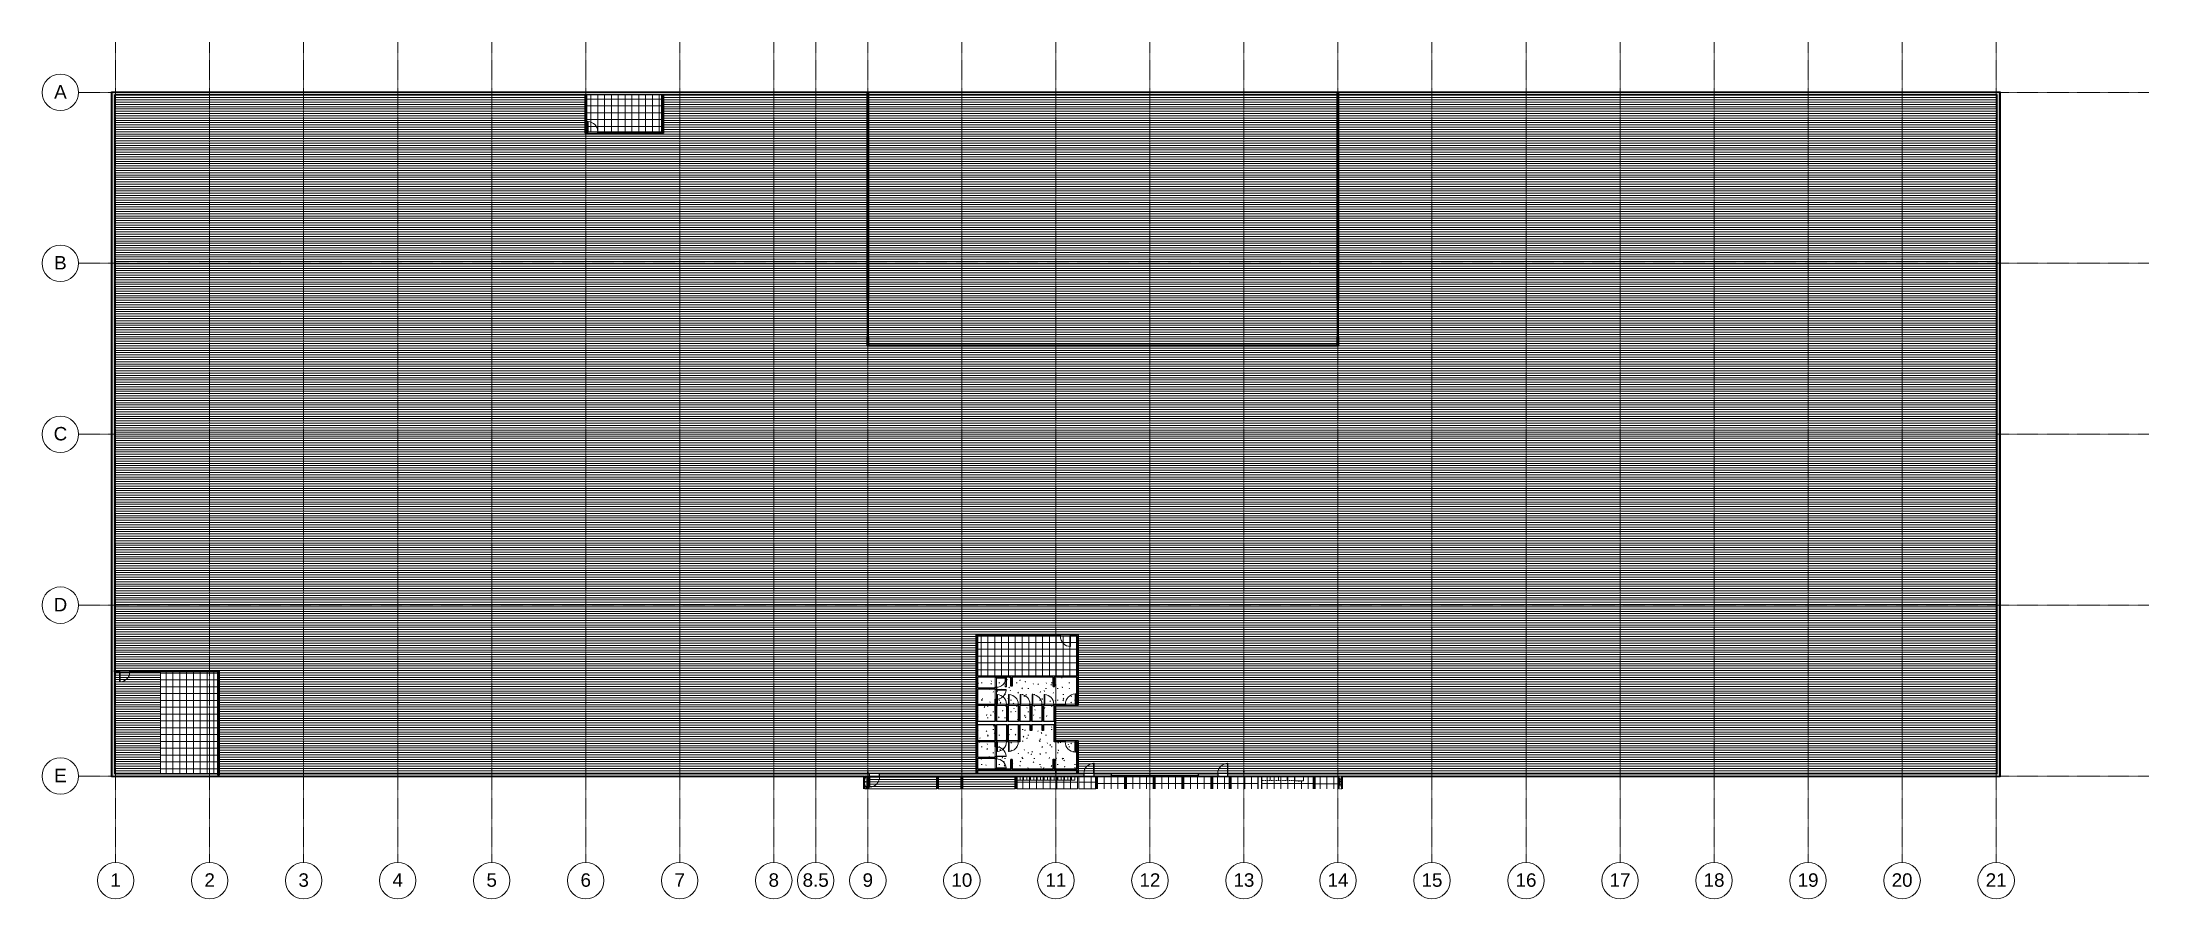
# Model space of a CAD drawing. Header units: inches. Extents: x -2518 to 4876, y -1127 to 1880.
import ezdxf

# ---------------------------------------------------------------- set-up
doc = ezdxf.new("R2010")
doc.units = ezdxf.units.IN
doc.header["$MEASUREMENT"] = 0
doc.linetypes.add('Grid Line 1_2_', pattern=[0.875, 0.5, -0.125, 0.125, -0.125])
doc.linetypes.add('Overhead', pattern=[0.15625, 0.09375, -0.0625])
for name, color, linetype, lineweight in [('A-CLNG', 13, 'Continuous', 9), ('A-CLNG-PATT', 13, 'Continuous', 9), ('A-DOOR', 31, 'Continuous', 9), ('A-DOOR-FRAM', 31, 'Continuous', 13), ('A-DOOR-GLAZ', 31, 'Continuous', 15), ('A-GLAZ-CURT', 52, 'Continuous', 9), ('A-GLAZ-CWMG', 51, 'Continuous', 9), ('A-ROOF', 132, 'Continuous', 9), ('A-ROOF-OTLN', 132, 'Continuous', 9), ('A-ROOF-PATT', 132, 'Continuous', 9), ('A-WALL', 113, 'Continuous', 9), ('A-WALL-PATT', 111, 'Continuous', 25), ('I-FURN', 30, 'Continuous', 9), ('I-FURN-PNLS', 30, 'Continuous', 9), ('I-WALL', 2, 'Continuous', 9), ('L-SITE-WALL', 31, 'Continuous', 9), ('Q-CASE', 31, 'Continuous', 9), ('Q-SPCQ', 91, 'Continuous', 9), ('S-BEAM', 12, 'Continuous', 9), ('S-COLS', 52, 'Continuous', 9), ('S-GRID', 1, 'Continuous', 9), ('S-GRID-IDEN', 1, 'Continuous', 9)]:
    doc.layers.add(name, color=color, linetype=linetype, lineweight=lineweight)
doc.styles.add('Arial', font='arial.ttf', dxfattribs={"height": 47.209581})
pattern_1 = [(161.57, (1.28, 1.28), (-10.2404037, -0.0005683), [0, -72.858, 8.09, 0]), (18.43, (-1.28, 1.28), (-10.2404037, 0.0005683), [0, -72.858, 8.09, 0]), (108.43, (1.28, 1.28), (5.118465, -25.601926), [24.282, -56.666]), (71.57, (-1.28, 1.28), (5.118465, 25.601926), [24.282, -56.666])]
pattern_2 = [(0, (0, 0), (0, 30.216), []), (90, (0, 0), (-30.216, 2e-15), [])]
pattern_3 = [(45, (0, 0), (-25.3427, 25.3427), []), (45, (0, 38.4), (-25.3427, 25.3427), [])]
pattern_4 = [(0, (0, 0), (81.92, 20.48), [3.379, -58.061, 3.379, -58.061, -327.68]), (0, (0, 0), (81.92, 20.48), [-122.88, 3.379, -119.501, 3.379, -58.061, -143.36]), (0, (0, 0), (81.92, 20.48), [-307.2, 3.379, -37.581, 3.379, -99.021]), (120, (30.72, 10.24), (-58.6962, 60.7048), [3.379, -58.061, 3.379, -58.061, -327.68]), (120, (30.72, 10.24), (-58.6962, 60.7048), [-122.88, 3.379, -119.501, 3.379, -58.061, -143.36]), (120, (30.72, 10.24), (-58.6962, 60.7048), [-307.2, 3.379, -37.581, 3.379, -99.021]), (240, (40.96, 51.2), (-23.2238, -81.1848), [3.379, -58.061, 3.379, -58.061, -327.68]), (240, (40.96, 51.2), (-23.2238, -81.1848), [-122.88, 3.379, -119.501, 3.379, -58.061, -143.36]), (240, (40.96, 51.2), (-23.2238, -81.1848), [-307.2, 3.379, -37.581, 3.379, -99.021])]

# ---------------------------------------------------------------- blocks, each defined once
blk = doc.blocks.new('Single-Glass 1 - 36_ x 84_-598703-REFLECTED CEILING PLAN - WAREHOUSE')
at = {"layer": 'A-DOOR', "color": 10, "lineweight": 13}
for p, q in [((16, 37.625), (16, 41.625)), ((18, 41.625), (16, 41.625)), ((16, 37.625), (18, 37.625)), ((16, 9.625), (18, 9.625)), ((16, 5.625), (16, 9.625)), ((18, 5.625), (16, 5.625)), ((18, 37.625), (18, 41.625)), ((18, 5.625), (18, 9.625))]:
    blk.add_line(p, q, dxfattribs=at)
at = {"layer": 'A-DOOR', "color": 7}
for p, q in [((16, 9.625), (16, 37.625)), ((18, 9.625), (18, 37.625))]:
    blk.add_line(p, q, dxfattribs=at)
blk.add_arc((18, 5.625), 36, 90, 180, dxfattribs=at)
at = {"layer": 'A-DOOR-GLAZ', "color": 50}
blk.add_line((17, 37.625), (17, 9.625), dxfattribs=at)
blk = doc.blocks.new('System Panel - Glazed-552699-REFLECTED CEILING PLAN - WAREHOUSE')
at = {"layer": 'A-GLAZ-CURT', "color": 7}
for p, q in [((-22.9, -1.8), (-22.9, -0.8)), ((-22.9, -0.8), (22.9, -0.8)), ((22.9, -1.8), (-22.9, -1.8)), ((22.9, -0.8), (22.9, -1.8))]:
    blk.add_line(p, q, dxfattribs=at)
blk = doc.blocks.new('Rectangular Mullion - 2_5_ x 5_ rectangular-551377-REFLECTED CEILING PLAN - WAREHOUSE')
at = {"layer": 'A-GLAZ-CWMG', "color": 7}
for p, q in [((1487.7, -693.5), (1538.4, -693.5)), ((1488.8, -698.5), (1538.4, -698.5))]:
    blk.add_line(p, q, dxfattribs=at)
blk = doc.blocks.new('Rectangular Mullion - 2_5_ x 5_ rectangular-552638-REFLECTED CEILING PLAN - WAREHOUSE')
at = {"layer": 'A-GLAZ-CWMG', "color": 10, "lineweight": 13}
for p, q in [((0, 2.5), (-2.5, 2.5)), ((-2.5, 2.5), (-2.5, -2.5)), ((0, -2.5), (0, 2.5)), ((-2.5, -2.5), (0, -2.5))]:
    blk.add_line(p, q, dxfattribs=at)
blk = doc.blocks.new('Rectangular Mullion - 2_5_ x 5_ rectangular-552639-REFLECTED CEILING PLAN - WAREHOUSE')
at = {"layer": 'A-GLAZ-CWMG', "color": 10, "lineweight": 13}
for p, q in [((-2.5, 2.5), (0, 2.5)), ((-2.5, -2.5), (-2.5, 2.5)), ((0, 2.5), (0, -2.5)), ((0, -2.5), (-2.5, -2.5))]:
    blk.add_line(p, q, dxfattribs=at)
blk = doc.blocks.new('System Panel - Glazed-552889-REFLECTED CEILING PLAN - WAREHOUSE')
at = {"layer": 'A-GLAZ-CURT', "color": 7}
for p, q in [((-24, -1.75), (-24, -0.75)), ((-24, -0.75), (24, -0.75)), ((24, -1.75), (-24, -1.75)), ((24, -0.75), (24, -1.75))]:
    blk.add_line(p, q, dxfattribs=at)
blk = doc.blocks.new('System Panel - Glazed-552890-REFLECTED CEILING PLAN - WAREHOUSE')
at = {"layer": 'A-GLAZ-CURT', "color": 7}
for p, q in [((-8.2, -1.8), (-8.2, -0.7)), ((-8.2, -0.7), (8.2, -0.7)), ((8.2, -1.8), (-8.2, -1.8)), ((8.2, -0.7), (8.2, -1.8))]:
    blk.add_line(p, q, dxfattribs=at)
blk = doc.blocks.new('System Panel - Glazed-552643-REFLECTED CEILING PLAN - WAREHOUSE')
at = {"layer": 'A-GLAZ-CURT', "color": 7}
for p, q in [((-15.8, -1.8), (-15.8, -0.7)), ((-15.8, -0.7), (15.8, -0.7)), ((15.8, -1.8), (-15.8, -1.8)), ((15.8, -0.7), (15.8, -1.8))]:
    blk.add_line(p, q, dxfattribs=at)
blk = doc.blocks.new('System Panel - Glazed-552644-REFLECTED CEILING PLAN - WAREHOUSE')
at = {"layer": 'A-GLAZ-CURT', "color": 7}
for p, q in [((-25.4, -1.8), (-25.4, -0.7)), ((-25.4, -0.7), (25.4, -0.7)), ((25.4, -1.8), (-25.4, -1.8)), ((25.4, -0.7), (25.4, -1.8))]:
    blk.add_line(p, q, dxfattribs=at)
blk = doc.blocks.new('Rectangular Mullion - 2_5_ x 5_ rectangular-552885-REFLECTED CEILING PLAN - WAREHOUSE')
at = {"layer": 'A-GLAZ-CWMG', "color": 7}
for p, q in [((1285.7, -693.5), (1333.7, -693.5)), ((1286.8, -698.5), (1333.7, -698.5))]:
    blk.add_line(p, q, dxfattribs=at)
blk = doc.blocks.new('Rectangular Mullion - 2_5_ x 5_ rectangular-V1-REFLECTED CEILING PLAN - WAREHOUSE')
at = {"layer": 'A-GLAZ-CWMG', "color": 7}
for p, q in [((1336.2, -693.5), (1384.2, -693.5)), ((1336.2, -698.5), (1383, -698.5))]:
    blk.add_line(p, q, dxfattribs=at)
blk = doc.blocks.new('Rectangular Mullion - 2_5_ x 5_ rectangular-552886-REFLECTED CEILING PLAN - WAREHOUSE')
at = {"layer": 'A-GLAZ-CWMG', "color": 7}
for p, q in [((1437.2, -693.5), (1453.5, -693.5)), ((1437.2, -698.5), (1453.5, -698.5))]:
    blk.add_line(p, q, dxfattribs=at)
blk = doc.blocks.new('Rectangular Mullion - 2_5_ x 5_ rectangular-552003-REFLECTED CEILING PLAN - WAREHOUSE')
at = {"layer": 'A-GLAZ-CWMG', "color": 7}
for p, q in [((1453.5, -693.5), (1485.2, -693.5)), ((1453.5, -698.5), (1484, -698.5))]:
    blk.add_line(p, q, dxfattribs=at)
blk = doc.blocks.new('Rectangular Mullion - 2_5_ x 5_ rectangular-552636-REFLECTED CEILING PLAN - WAREHOUSE')
at = {"layer": 'A-GLAZ-CWMG', "color": 10, "lineweight": 13}
for p, q in [((1.25, 2.5), (-1.25, 2.5)), ((-1.25, 2.5), (-1.25, -2.5)), ((1.25, -2.5), (1.25, 2.5)), ((-1.25, -2.5), (1.25, -2.5))]:
    blk.add_line(p, q, dxfattribs=at)
blk = doc.blocks.new('Rectangular Mullion - 2_5_ x 5_ rectangular-552698-REFLECTED CEILING PLAN - WAREHOUSE')
at = {"layer": 'A-GLAZ-CWMG', "color": 7}
for p, q in [((1237.4, -693.5), (1283.2, -693.5)), ((1237.4, -698.5), (1282, -698.5))]:
    blk.add_line(p, q, dxfattribs=at)
blk = doc.blocks.new('Single-Flush - 36_ x 84_-458281-REFLECTED CEILING PLAN - WAREHOUSE')
at = {"layer": 'A-DOOR', "color": 10, "lineweight": 13}
for p, q in [((16, 5.6), (16, 41.6)), ((18, 41.6), (16, 41.6)), ((18, 5.6), (16, 5.6)), ((18, 5.6), (18, 41.6))]:
    blk.add_line(p, q, dxfattribs=at)
at = {"layer": 'A-DOOR', "color": 7}
blk.add_arc((18, 5.6), 36.1, 93.17885, 180, dxfattribs=at)
blk = doc.blocks.new('W-Wide Flange - W18X50-651172-REFLECTED CEILING PLAN - WAREHOUSE')
at = {"layer": 'S-BEAM', "color": 7}
blk.add_line((384.1, -699), (384.1, -741.5), dxfattribs=at)
blk = doc.blocks.new('W-Wide Flange - W18X50-651168-REFLECTED CEILING PLAN - WAREHOUSE')
at = {"layer": 'S-BEAM', "color": 7}
for p, q in [((706.6, -699), (706.6, -741.5)), ((714.1, -699), (714.1, -741.5))]:
    blk.add_line(p, q, dxfattribs=at)
blk = doc.blocks.new('Grid - Grid Head - Circle-50561-REFLECTED CEILING PLAN - WAREHOUSE')
at = {"layer": 'S-GRID-IDEN', "color": 7}
blk.add_circle((0, 0), 0.25, dxfattribs=at)
blk = doc.blocks.new('Open Source Metal Building_Exterior_rvt-1-REFLECTED CEILING PLAN - WAREHOUSE')
at = {"layer": 'A-ROOF-PATT'}
h = blk.add_hatch(dxfattribs=at)
h.set_pattern_fill('FP_19', style=0, pattern_type=2)
h.set_pattern_definition([(0, (-24239.079, 22243.217), (0, -7.993), [])])
h.paths.add_polyline_path([(-2262.9, 503.5), (4343.6, 503.5), (4343.6, 1694.8), (2032.7, 1694.8), (2032.7, 813), (377.9, 813), (377.9, 1694.8), (-337.3, 1694.8), (-337.3, 1560.2), (-612.1, 1560.2), (-612.1, 1694.8), (-2262.9, 1694.8), (-2262.9, 803.7)], flags=0)
h.paths.add_polyline_path([(685.9, 817.8), (2027.9, 817.8), (2027.9, 1694.8), (382.7, 1694.8), (382.7, 817.8)], flags=0)
h = blk.add_hatch(dxfattribs=at)
h.set_pattern_fill('FP_18', style=0, pattern_type=2)
h.set_pattern_definition([(180, (-24239.079, 22238.233), (1e-15, 7.993), [])])
h.paths.add_polyline_path([(4343.6, -687.7), (4343.6, 503.5), (-2262.9, 503.5), (-2262.9, -325.3), (-1895.7, -325.3), (-1895.7, -687.7), (380.2, -687.7), (380.2, -679.3), (380, -678.9), (379.7, -678.7), (378.3, -678.7), (378.3, -678.5), (382.3, -678.5), (382.3, -678.7), (381, -678.7), (380.6, -678.9), (380.4, -679.3), (380.4, -687.7), (710.2, -687.7), (710.2, -679.3), (710, -678.9), (709.7, -678.7), (708.3, -678.7), (708.3, -678.5), (712.3, -678.5), (712.3, -678.7), (711, -678.7), (710.6, -678.9), (710.4, -679.3), (710.4, -687.7), (760.6, -687.7), (760.6, -200.8), (1118.4, -200.8), (1118.4, -448.8), (1039.4, -448.8), (1039.4, -571.6), (1118.4, -571.6), (1118.4, -687.7), (1370.2, -687.7), (1370.2, -679.3), (1370, -678.9), (1369.7, -678.7), (1368.3, -678.7), (1368.3, -678.5), (1372.3, -678.5), (1372.3, -678.7), (1371, -678.7), (1370.6, -678.9), (1370.4, -679.3), (1370.4, -687.7), (1700.2, -687.7), (1700.2, -679.3), (1700, -678.9), (1699.7, -678.7), (1698.3, -678.7), (1698.3, -678.5), (1702.3, -678.5), (1702.3, -678.7), (1701, -678.7), (1700.6, -678.9), (1700.4, -679.3), (1700.4, -687.7), (2030.2, -687.7), (2030.2, -679.3), (2030, -678.9), (2029.7, -678.7), (2028.3, -678.7), (2028.3, -678.5), (2032.3, -678.5), (2032.3, -678.7), (2031, -678.7), (2030.6, -678.9), (2030.4, -679.3), (2030.4, -687.7), (2852.2, -687.7)], flags=0)
h.paths.add_polyline_path([(765.4, -687.7), (1040.2, -687.7), (1040.2, -679.3), (1040, -678.9), (1039.7, -678.7), (1038.3, -678.7), (1038.3, -678.5), (1042.3, -678.5), (1042.3, -678.7), (1041, -678.7), (1040.6, -678.9), (1040.4, -679.3), (1040.4, -687.7), (1113.6, -687.7), (1113.6, -675.6), (765.4, -675.6)], flags=0)
h.paths.add_polyline_path([(-2102.4, -687.7), (-2102.4, -330.1), (-2262.9, -330.1), (-2262.9, -687.7)], flags=0)
h.paths.add_polyline_path([(764.7, -675.6), (765.4, -675.6), (765.4, -675), (764.7, -675)], flags=0)
h.paths.add_polyline_path([(887, -639.1), (887, -636.7), (882.3, -636.7), (882.3, -639.1), (886.4, -639.1)], flags=0)
h.paths.add_polyline_path([(765.4, -576.3), (826.9, -576.3), (826.9, -571.6), (765.4, -571.6)], flags=0)
h.paths.add_polyline_path([(821.3, -448.8), (826.9, -448.8), (826.9, -444.1), (765.4, -444.1), (765.4, -448.8)], flags=0)
h.paths.add_polyline_path([(1035.4, -383.7), (1035.4, -381.3), (1030.6, -381.3), (1030.6, -383.7), (1034.7, -383.7)], flags=0)
h.paths.add_polyline_path([(862.3, -383.7), (867, -383.7), (867, -349.6), (862.3, -349.6), (862.3, -355.2)], flags=0)
h = blk.add_hatch(dxfattribs=at)
h.set_pattern_fill('FP_16', style=0, pattern_type=2)
h.set_pattern_definition([(180, (-24239.079, 21231.977), (1e-15, 7.993), [])])
h.paths.add_polyline_path([(384.1, -741.5), (622.8, -741.5), (622.8, -699), (384.1, -699)], flags=0)
h.paths.add_polyline_path([(753.6, -741.5), (898, -741.5), (898, -699), (714.1, -699), (714.1, -741.5)], flags=0)
h.paths.add_polyline_path([(627.6, -741.5), (706.6, -741.5), (706.6, -699), (627.6, -699)], flags=0)
h.paths.add_polyline_path([(1944.6, -699.6), (1945.2, -699.6), (1945.2, -699), (1944.6, -699), (1944.6, -699.4)], flags=0)
at = {"layer": 'A-WALL-PATT', "lineweight": 9}
h = blk.add_hatch(dxfattribs=at)
h.set_pattern_fill('FP_15', style=0, pattern_type=2)
h.set_pattern_definition(pattern_2)
h.paths.add_polyline_path([(-2271.7, -697.5), (-2271.7, 1704.5), (-2272.7, 1704.5), (-2272.7, -697.5)], flags=0)
h = blk.add_hatch(dxfattribs=at)
h.set_pattern_fill('FP_15', style=0, pattern_type=2)
h.set_pattern_definition(pattern_2)
h.paths.add_polyline_path([(-2263.7, 1703.5), (4352.3, 1703.5), (4352.3, 1704.5), (-2271.7, 1704.5), (-2271.7, 1703.5)], flags=0)
h = blk.add_hatch(dxfattribs=at)
h.set_pattern_fill('FP_14', color=8, style=0, pattern_type=2)
h.set_pattern_definition(pattern_1)
h.paths.add_polyline_path([(-2263.7, -696.5), (-2263.7, 1703.5), (-2271.7, 1703.5), (-2271.7, -696.5)], flags=0)
h = blk.add_hatch(dxfattribs=at)
h.set_pattern_fill('FP_14', color=8, style=0, pattern_type=2)
h.set_pattern_definition(pattern_1)
h.paths.add_polyline_path([(-2262.9, 1695.5), (4344.3, 1695.5), (4344.3, 1703.5), (-2263.7, 1703.5), (-2263.7, 1695.5)], flags=0)
h = blk.add_hatch(dxfattribs=at)
h.set_pattern_fill('FP_14', color=8, style=0, pattern_type=2)
h.set_pattern_definition(pattern_1)
h.paths.add_polyline_path([(4352.3, -688.5), (4352.3, 1703.5), (4344.3, 1703.5), (4344.3, -688.5)], flags=0)
h = blk.add_hatch(dxfattribs=at)
h.set_pattern_fill('FP_15', style=0, pattern_type=2)
h.set_pattern_definition(pattern_2)
h.paths.add_polyline_path([(4352.3, -696.5), (4353.3, -696.5), (4353.3, 1704.5), (4352.3, 1704.5), (4352.3, -688.5)], flags=0)
h = blk.add_hatch(dxfattribs=at)
h.set_pattern_fill('FP_15', style=0, pattern_type=2)
h.set_pattern_definition(pattern_2)
h.paths.add_polyline_path([(956.7, -697.5), (1138.4, -697.5), (1138.4, -696.5), (421.6, -696.5), (421.6, -697.5), (889, -697.5)], flags=0)
h.paths.add_polyline_path([(4353.3, -697.5), (4353.3, -696.5), (2042.3, -696.5), (2042.3, -697.5), (2852.2, -697.5)], flags=0)
h.paths.add_polyline_path([(-2271.7, -697.5), (368.3, -697.5), (368.3, -696.5), (-2271.7, -696.5)], flags=0)
h.paths.add_polyline_path([(2034.3, -697.5), (2034.3, -696.5), (1644.4, -696.5), (1644.4, -697.5), (2033.6, -697.5)], flags=0)
h.paths.add_polyline_path([(1608.4, -697.5), (1608.4, -696.5), (1540.9, -696.5), (1540.9, -697.5)], flags=0)
h.paths.add_polyline_path([(1234.9, -697.5), (1234.9, -696.5), (1174.4, -696.5), (1174.4, -697.5), (1227.5, -697.5)], flags=0)
h.paths.add_polyline_path([(376.3, -697.5), (385.6, -697.5), (385.6, -696.5), (376.3, -696.5)], flags=0)
h = blk.add_hatch(dxfattribs=at)
h.set_pattern_fill('FP_14', color=8, style=0, pattern_type=2)
h.set_pattern_definition(pattern_1)
h.paths.add_polyline_path([(4352.3, -696.5), (4352.3, -688.5), (1644.4, -688.5), (1644.4, -696.5), (2852.2, -696.5)], flags=0)
h.paths.add_polyline_path([(-2262.9, -696.5), (385.6, -696.5), (385.6, -688.5), (-2263.7, -688.5), (-2263.7, -696.5)], flags=0)
h.paths.add_polyline_path([(1608.4, -696.5), (1608.4, -688.5), (1540.9, -688.5), (1540.9, -696.5)], flags=0)
h.paths.add_polyline_path([(421.6, -696.5), (1138.4, -696.5), (1138.4, -688.5), (421.6, -688.5)], flags=0)
h.paths.add_polyline_path([(1234.9, -696.5), (1234.9, -688.5), (1174.4, -688.5), (1174.4, -696.5), (1227.5, -696.5)], flags=0)
h = blk.add_hatch(dxfattribs=at)
h.set_pattern_fill('FP_15', style=0, pattern_type=2)
h.set_pattern_definition(pattern_2)
h.paths.add_polyline_path([(367.3, -741.5), (368.3, -741.5), (368.3, -697.5), (367.3, -697.5), (367.3, -717.4)], flags=0)
h = blk.add_hatch(dxfattribs=at)
h.set_pattern_fill('FP_14', color=8, style=0, pattern_type=2)
h.set_pattern_definition(pattern_1)
h.paths.add_polyline_path([(368.3, -741.5), (376.3, -741.5), (376.3, -696.5), (368.3, -696.5), (368.3, -717.4)], flags=0)
h = blk.add_hatch(dxfattribs=at)
h.set_pattern_fill('FP_14', color=8, style=0, pattern_type=2)
h.set_pattern_definition(pattern_1)
h.paths.add_polyline_path([(2039.8, -741.5), (2042.3, -741.5), (2042.3, -696.5), (2034.3, -696.5), (2034.3, -741.5), (2036.8, -741.5)], flags=0)
h = blk.add_hatch(dxfattribs=at)
h.set_pattern_fill('FP_15', style=0, pattern_type=2)
h.set_pattern_definition(pattern_2)
h.paths.add_polyline_path([(2042.3, -741.5), (2043.3, -741.5), (2043.3, -697.5), (2042.3, -697.5), (2042.3, -699)], flags=0)
at = {"layer": 'S-COLS'}
h = blk.add_hatch(dxfattribs=at)
h.set_pattern_fill('FP_17', color=256, style=0, pattern_type=2)
h.set_pattern_definition(pattern_3)
h.paths.add_polyline_path([(378.3, -688.5), (382.3, -688.5), (382.3, -688.2), (381, -688.2), (380.6, -688), (380.4, -687.7), (380.4, -679.3), (380.6, -678.9), (381, -678.7), (382.3, -678.7), (382.3, -678.5), (378.3, -678.5), (378.3, -678.7), (379.7, -678.7), (380, -678.9), (380.2, -679.3), (380.2, -687.7), (380, -688), (379.7, -688.2), (378.3, -688.2)], flags=0)
h = blk.add_hatch(dxfattribs=at)
h.set_pattern_fill('FP_17', color=256, style=0, pattern_type=2)
h.set_pattern_definition(pattern_3)
h.paths.add_polyline_path([(1042.3, -688.5), (1042.3, -688.2), (1041, -688.2), (1040.6, -688), (1040.4, -687.7), (1040.4, -679.3), (1040.6, -678.9), (1041, -678.7), (1042.3, -678.7), (1042.3, -678.5), (1038.3, -678.5), (1038.3, -678.7), (1039.7, -678.7), (1040, -678.9), (1040.2, -679.3), (1040.2, -687.7), (1040, -688), (1039.7, -688.2), (1038.3, -688.2), (1038.3, -688.5)], flags=0)
h = blk.add_hatch(dxfattribs=at)
h.set_pattern_fill('FP_17', color=256, style=0, pattern_type=2)
h.set_pattern_definition(pattern_3)
h.paths.add_polyline_path([(1702.3, -688.5), (1702.3, -688.2), (1701, -688.2), (1700.6, -688), (1700.4, -687.7), (1700.4, -679.3), (1700.6, -678.9), (1701, -678.7), (1702.3, -678.7), (1702.3, -678.5), (1698.3, -678.5), (1698.3, -678.7), (1699.7, -678.7), (1700, -678.9), (1700.2, -679.3), (1700.2, -687.7), (1700, -688), (1699.7, -688.2), (1698.3, -688.2), (1698.3, -688.5)], flags=0)
at = {"layer": 'A-ROOF', "color": 7}
blk.add_line((-2262.9, 503.5), (4343.6, 503.5), dxfattribs=at)
at = {"layer": 'A-ROOF-OTLN', "color": 7}
blk.add_line((365.1, -741.5), (365.1, -699), dxfattribs=at)
at = {"layer": 'A-WALL', "color": 7}
for p, q in [((-2272.7, 1704.5), (-2272.7, -697.5)), ((-2271.7, 1704.5), (-2272.7, 1704.5)), ((-2262.9, 1704.5), (-2271.7, 1704.5)), ((-2271.7, 1703.5), (-2271.7, -696.5)), ((-2263.7, 1703.5), (-2271.7, 1703.5)), ((-2262.9, 1703.5), (-2263.7, 1703.5)), ((-2262.9, 1704.5), (4343.6, 1704.5)), ((-2262.9, 1703.5), (4343.6, 1703.5)), ((4352.3, 1704.5), (4343.6, 1704.5)), ((4344.3, 1703.5), (4343.6, 1703.5)), ((4352.3, 1703.5), (4344.3, 1703.5)), ((4353.3, 1704.5), (4352.3, 1704.5)), ((4352.3, 1703.5), (4352.3, -687.7)), ((4353.3, 1704.5), (4353.3, -687.7)), ((-2263.7, 1695.5), (-2263.7, -688.5)), ((-2262.9, 1695.5), (-2263.7, 1695.5)), ((-2262.9, 1695.5), (4343.6, 1695.5)), ((4344.3, 1695.5), (4343.6, 1695.5)), ((4344.3, 1695.5), (4344.3, -687.7)), ((-2272.7, -697.5), (-2271.7, -697.5)), ((-2271.7, -696.5), (-2263.7, -696.5)), ((-2271.7, -697.5), (-2262.9, -697.5)), ((-2263.7, -688.5), (-2262.9, -688.5)), ((-2263.7, -696.5), (-2262.9, -696.5)), ((-2262.9, -688.5), (385.6, -688.5)), ((-2262.9, -696.5), (368.3, -696.5)), ((-2262.9, -697.5), (367.3, -697.5)), ((365.8, -699), (367.3, -699)), ((367.3, -699), (367.3, -697.5)), ((367.3, -699), (367.3, -741.5)), ((368.3, -697.5), (368.3, -696.5)), ((368.3, -699), (368.3, -697.5)), ((368.3, -699), (368.3, -741.5)), ((376.3, -696.5), (385.6, -696.5)), ((376.3, -697.5), (376.3, -696.5)), ((376.3, -697.5), (377.1, -697.5)), ((376.3, -699), (376.3, -697.5)), ((377.1, -697.5), (376.3, -697.5)), ((376.3, -699), (376.3, -741.5)), ((377.1, -697.5), (385.6, -697.5)), ((377.1, -699), (377.1, -697.5)), ((421.6, -688.5), (1138.4, -688.5)), ((421.6, -696.5), (1138.4, -696.5)), ((421.6, -697.5), (1138.4, -697.5)), ((1174.4, -688.5), (1234.9, -688.5)), ((1174.4, -696.5), (1234.9, -696.5)), ((1174.4, -697.5), (1234.9, -697.5)), ((1540.9, -688.5), (1608.4, -688.5)), ((1540.9, -696.5), (1608.4, -696.5)), ((1540.9, -697.5), (1608.4, -697.5)), ((1644.4, -688.5), (4344.3, -688.5)), ((1644.4, -696.5), (2034.3, -696.5)), ((1644.4, -697.5), (2033.6, -697.5)), ((2033.6, -697.5), (2034.3, -697.5)), ((2033.6, -699), (2033.6, -697.5)), ((2034.3, -697.5), (2033.6, -697.5)), ((2034.3, -697.5), (2034.3, -696.5)), ((2034.3, -699), (2034.3, -697.5)), ((2034.3, -699), (2034.3, -741.5)), ((2042.3, -696.5), (4352.3, -696.5)), ((2042.3, -697.5), (2042.3, -696.5)), ((2042.3, -699), (2042.3, -697.5)), ((2042.3, -699), (2042.3, -741.5)), ((2043.3, -697.5), (4353.3, -697.5)), ((2043.3, -699), (2043.3, -697.5)), ((2043.3, -699), (2044.8, -699)), ((2043.3, -699), (2043.3, -741.5)), ((4344.3, -688.5), (4344.3, -687.7)), ((4352.3, -688.5), (4352.3, -687.7)), ((4352.3, -696.5), (4352.3, -688.5)), ((4353.3, -696.5), (4353.3, -687.7)), ((4353.3, -697.5), (4353.3, -696.5))]:
    blk.add_line(p, q, dxfattribs=at)
at = {"layer": 'L-SITE-WALL', "color": 250, "lineweight": 25}
for p, q in [((-2274.2, -699), (-2274.2, 1706)), ((-2274.2, 1706), (-2272.7, 1706)), ((-2272.7, 1706), (-2262.9, 1706)), ((-2262.9, 1706), (4343.6, 1706)), ((4343.6, 1706), (4353.3, 1706)), ((4353.3, 1706), (4354.8, 1706)), ((4354.8, 1706), (4354.8, -687.7)), ((-2262.9, 1694.8), (-2262.9, -687.7)), ((4343.6, 1694.8), (-2262.9, 1694.8)), ((4343.6, -687.7), (4343.6, 1694.8)), ((-2272.7, -699), (-2274.2, -699)), ((-2262.9, -699), (-2272.7, -699)), ((-2262.9, -687.7), (385.6, -687.7)), ((365.8, -699), (-2262.9, -699)), ((365.8, -741.5), (365.8, -699)), ((385.6, -699), (377.1, -699)), ((377.1, -699), (377.1, -741.5)), ((385.6, -687.7), (385.6, -699)), ((421.6, -699), (421.6, -687.7)), ((421.6, -687.7), (1138.4, -687.7)), ((1138.4, -699), (421.6, -699)), ((1138.4, -687.7), (1138.4, -699)), ((1174.4, -699), (1174.4, -687.7)), ((1174.4, -687.7), (1234.9, -687.7)), ((1234.9, -699), (1174.4, -699)), ((1234.9, -687.7), (1234.9, -699)), ((1540.9, -699), (1540.9, -687.7)), ((1540.9, -687.7), (1608.4, -687.7)), ((1608.4, -699), (1540.9, -699)), ((1608.4, -687.7), (1608.4, -699)), ((1644.4, -699), (1644.4, -687.7)), ((1644.4, -687.7), (4343.6, -687.7)), ((1878.9, -699), (1644.4, -699)), ((2033.6, -699), (1908.9, -699)), ((2033.6, -741.5), (2033.6, -699)), ((4354.8, -699), (2044.8, -699)), ((2044.8, -699), (2044.8, -741.5)), ((4354.8, -687.7), (4354.8, -697.5)), ((4354.8, -697.5), (4354.8, -699))]:
    blk.add_line(p, q, dxfattribs=at)
at = {"layer": 'L-SITE-WALL', "color": 7}
for p, q in [((421.6, -687.7), (385.6, -687.7)), ((385.6, -699), (421.6, -699)), ((1174.4, -687.7), (1138.4, -687.7)), ((1138.4, -699), (1174.4, -699)), ((1370.2, -687.7), (1234.9, -687.7)), ((1234.9, -699), (1282, -699)), ((1286.8, -699), (1383, -699)), ((1540.9, -687.7), (1370.4, -687.7)), ((1387.8, -699), (1484, -699)), ((1488.8, -699), (1540.9, -699)), ((1644.4, -687.7), (1608.4, -687.7)), ((1608.4, -699), (1644.4, -699))]:
    blk.add_line(p, q, dxfattribs=at)
at = {"layer": 'S-COLS', "color": 50, "lineweight": 15}
for p, q in [((378.3, -678.7), (378.3, -678.5)), ((378.3, -678.5), (382.3, -678.5)), ((379.7, -678.7), (378.3, -678.7)), ((378.3, -688.2), (379.7, -688.2)), ((378.3, -688.5), (378.3, -688.2)), ((382.3, -688.5), (378.3, -688.5)), ((380.2, -687.7), (380.2, -679.3)), ((380.4, -679.3), (380.4, -687.7)), ((382.3, -678.7), (381, -678.7)), ((381, -688.2), (382.3, -688.2)), ((382.3, -678.5), (382.3, -678.7)), ((382.3, -688.2), (382.3, -688.5)), ((708.3, -678.7), (708.3, -678.5)), ((708.3, -678.5), (712.3, -678.5)), ((709.7, -678.7), (708.3, -678.7)), ((708.3, -688.2), (709.7, -688.2)), ((708.3, -688.5), (708.3, -688.2)), ((712.3, -688.5), (708.3, -688.5)), ((710.2, -687.7), (710.2, -679.3)), ((710.4, -679.3), (710.4, -687.7)), ((712.3, -678.7), (711, -678.7)), ((711, -688.2), (712.3, -688.2)), ((712.3, -678.5), (712.3, -678.7)), ((712.3, -688.2), (712.3, -688.5)), ((1038.3, -678.7), (1038.3, -678.5)), ((1038.3, -678.5), (1042.3, -678.5)), ((1039.7, -678.7), (1038.3, -678.7)), ((1038.3, -688.2), (1039.7, -688.2)), ((1038.3, -688.5), (1038.3, -688.2)), ((1042.3, -688.5), (1038.3, -688.5)), ((1040.2, -687.7), (1040.2, -679.3)), ((1040.4, -679.3), (1040.4, -687.7)), ((1042.3, -678.7), (1041, -678.7)), ((1041, -688.2), (1042.3, -688.2)), ((1042.3, -678.5), (1042.3, -678.7)), ((1042.3, -688.2), (1042.3, -688.5)), ((1368.3, -678.7), (1368.3, -678.5)), ((1368.3, -678.5), (1372.3, -678.5)), ((1369.7, -678.7), (1368.3, -678.7)), ((1368.3, -688.2), (1369.7, -688.2)), ((1368.3, -688.5), (1368.3, -688.2)), ((1372.3, -688.5), (1368.3, -688.5)), ((1370.2, -687.7), (1370.2, -679.3)), ((1370.4, -679.3), (1370.4, -687.7)), ((1372.3, -678.7), (1371, -678.7)), ((1371, -688.2), (1372.3, -688.2)), ((1372.3, -678.5), (1372.3, -678.7)), ((1372.3, -688.2), (1372.3, -688.5)), ((1698.3, -678.7), (1698.3, -678.5)), ((1698.3, -678.5), (1702.3, -678.5)), ((1699.7, -678.7), (1698.3, -678.7)), ((1698.3, -688.2), (1699.7, -688.2)), ((1698.3, -688.5), (1698.3, -688.2)), ((1702.3, -688.5), (1698.3, -688.5)), ((1700.2, -687.7), (1700.2, -679.3)), ((1700.4, -679.3), (1700.4, -687.7)), ((1702.3, -678.7), (1701, -678.7)), ((1701, -688.2), (1702.3, -688.2)), ((1702.3, -678.5), (1702.3, -678.7)), ((1702.3, -688.2), (1702.3, -688.5)), ((2028.3, -678.7), (2028.3, -678.5)), ((2028.3, -678.5), (2032.3, -678.5)), ((2029.7, -678.7), (2028.3, -678.7)), ((2028.3, -688.2), (2029.7, -688.2)), ((2028.3, -688.5), (2028.3, -688.2)), ((2032.3, -688.5), (2028.3, -688.5)), ((2030.2, -687.7), (2030.2, -679.3)), ((2030.4, -679.3), (2030.4, -687.7)), ((2032.3, -678.7), (2031, -678.7)), ((2031, -688.2), (2032.3, -688.2)), ((2032.3, -678.5), (2032.3, -678.7)), ((2032.3, -688.2), (2032.3, -688.5))]:
    blk.add_line(p, q, dxfattribs=at)
for centre, start, end in [((379.7, -679.3), 0, 90), ((379.7, -687.7), 270, 0), ((381, -679.3), 90, 180), ((381, -687.7), 180, 270), ((709.7, -679.3), 0, 90), ((709.7, -687.7), 270, 0), ((711, -679.3), 90, 180), ((711, -687.7), 180, 270), ((1039.7, -679.3), 0, 90), ((1039.7, -687.7), 270, 0), ((1041, -679.3), 90, 180), ((1041, -687.7), 180, 270), ((1369.7, -679.3), 0, 90), ((1369.7, -687.7), 270, 0), ((1371, -679.3), 90, 180), ((1371, -687.7), 180, 270), ((1699.7, -679.3), 0, 90), ((1699.7, -687.7), 270, 0), ((1701, -679.3), 90, 180), ((1701, -687.7), 180, 270), ((2029.7, -679.3), 0, 90), ((2029.7, -687.7), 270, 0), ((2031, -679.3), 90, 180), ((2031, -687.7), 180, 270)]:
    blk.add_arc(centre, 0.543, start, end, dxfattribs=at)
at = {"lineweight": 9}
for name, p in [('Single-Glass 1 - 36_ x 84_-598703-REFLECTED CEILING PLAN - WAREHOUSE', (1156.4, -693.3)), ('Single-Glass 1 - 36_ x 84_-598703-REFLECTED CEILING PLAN - WAREHOUSE', (1626.4, -693.3)), ('W-Wide Flange - W18X50-651172-REFLECTED CEILING PLAN - WAREHOUSE', (0, 0)), ('W-Wide Flange - W18X50-651168-REFLECTED CEILING PLAN - WAREHOUSE', (0, 0)), ('Rectangular Mullion - 2_5_ x 5_ rectangular-552698-REFLECTED CEILING PLAN - WAREHOUSE', (0, 0)), ('System Panel - Glazed-552699-REFLECTED CEILING PLAN - WAREHOUSE', (1260.3, -696)), ('Rectangular Mullion - 2_5_ x 5_ rectangular-552885-REFLECTED CEILING PLAN - WAREHOUSE', (0, 0)), ('System Panel - Glazed-552889-REFLECTED CEILING PLAN - WAREHOUSE', (1309.7, -696)), ('Rectangular Mullion - 2_5_ x 5_ rectangular-V1-REFLECTED CEILING PLAN - WAREHOUSE', (0, 0)), ('System Panel - Glazed-552889-REFLECTED CEILING PLAN - WAREHOUSE', (1360.2, -696)), ('Rectangular Mullion - 2_5_ x 5_ rectangular-552885-REFLECTED CEILING PLAN - WAREHOUSE', (101, 0)), ('System Panel - Glazed-552889-REFLECTED CEILING PLAN - WAREHOUSE', (1410.7, -696)), ('Rectangular Mullion - 2_5_ x 5_ rectangular-552886-REFLECTED CEILING PLAN - WAREHOUSE', (0, 0)), ('System Panel - Glazed-552890-REFLECTED CEILING PLAN - WAREHOUSE', (1445.3, -696)), ('Rectangular Mullion - 2_5_ x 5_ rectangular-552003-REFLECTED CEILING PLAN - WAREHOUSE', (0, 0)), ('System Panel - Glazed-552643-REFLECTED CEILING PLAN - WAREHOUSE', (1469.3, -696)), ('Rectangular Mullion - 2_5_ x 5_ rectangular-551377-REFLECTED CEILING PLAN - WAREHOUSE', (0, 0)), ('System Panel - Glazed-552644-REFLECTED CEILING PLAN - WAREHOUSE', (1513, -696))]:
    blk.add_blockref(name, p, dxfattribs=at)
at = {"lineweight": 9, "rotation": 180}
for name, p in [('Single-Flush - 36_ x 84_-458281-REFLECTED CEILING PLAN - WAREHOUSE', (403.6, -693.3)), ('Rectangular Mullion - 2_5_ x 5_ rectangular-552639-REFLECTED CEILING PLAN - WAREHOUSE', (1234.9, -696))]:
    blk.add_blockref(name, p, dxfattribs=at)
at = {"lineweight": 9, "extrusion": (0, 0, -1), "rotation": 180}
for name, p in [('Rectangular Mullion - 2_5_ x 5_ rectangular-552636-REFLECTED CEILING PLAN - WAREHOUSE', (-1284.4, -696)), ('Rectangular Mullion - 2_5_ x 5_ rectangular-552636-REFLECTED CEILING PLAN - WAREHOUSE', (-1334.9, -696)), ('Rectangular Mullion - 2_5_ x 5_ rectangular-552636-REFLECTED CEILING PLAN - WAREHOUSE', (-1385.4, -696)), ('Rectangular Mullion - 2_5_ x 5_ rectangular-552636-REFLECTED CEILING PLAN - WAREHOUSE', (-1435.9, -696)), ('Rectangular Mullion - 2_5_ x 5_ rectangular-552636-REFLECTED CEILING PLAN - WAREHOUSE', (-1486.4, -696)), ('Rectangular Mullion - 2_5_ x 5_ rectangular-552638-REFLECTED CEILING PLAN - WAREHOUSE', (-1540.9, -696))]:
    blk.add_blockref(name, p, dxfattribs=at)
at = {"layer": 'S-GRID-IDEN', "attachment_point": 2, "line_spacing_factor": 0.938532, "style": 'Arial', "bg_fill": 3, "box_fill_scale": 1.25, "bg_fill_color": 0, "bg_fill_transparency": 0}
for s, insert, char_height, width in [('A', (-2453.3, 1729), 47.2, 52.416), ('B', (-2453.3, 1129), 47.2, 52.416), ('C', (-2453.3, 529), 47.2, 56.448), ('D', (-2453.3, -71), 47.2, 56.448), ('E', (-2453.3, -671), 47.2, 52.416), ('1', (-2259.7, -1037.8), 47.2, 43.776), ('2', (-1929.7, -1037.8), 47.2, 43.776), ('3', (-1599.7, -1037.8), 47.2, 43.776), ('4', (-1269.7, -1037.8), 47.2, 43.776), ('5', (-939.7, -1037.8), 47.2, 43.776), ('6', (-609.7, -1037.8), 47.2, 43.776), ('7', (-279.7, -1037.8), 47.2, 43.776), ('8', (50.3, -1037.8), 47.2, 43.776), ('8.5', (197.3, -1037.8), 47.21, 109.44), ('9', (380.3, -1037.8), 47.2, 43.776), ('10', (710.3, -1037.8), 47.21, 87.552), ('11', (1040.3, -1037.8), 47.21, 87.552), ('12', (1370.3, -1037.8), 47.21, 87.552), ('13', (1700.3, -1037.8), 47.21, 87.552), ('14', (2030.3, -1037.8), 47.21, 87.552), ('15', (2360.3, -1037.8), 47.21, 87.552), ('16', (2690.3, -1037.8), 47.21, 87.552), ('17', (3020.3, -1037.8), 47.21, 87.552), ('18', (3350.3, -1037.8), 47.21, 87.552), ('19', (3680.3, -1037.8), 47.21, 87.552), ('20', (4010.3, -1037.8), 47.21, 87.552), ('21', (4340.3, -1037.8), 47.21, 87.552)]:
    blk.add_mtext(s, dxfattribs=dict(at, insert=insert, char_height=char_height, width=width))
at = {"layer": 'S-GRID', "linetype": 'Grid Line 1_2_'}
for p, q in [((-2259.7, 1879.9), (-2259.7, -999.5)), ((-1929.7, 1879.9), (-1929.7, -999.5)), ((-1599.7, 1879.9), (-1599.7, -999.5)), ((-1269.7, 1879.9), (-1269.7, -999.5)), ((-939.7, 1879.9), (-939.7, -999.5)), ((-609.7, 1879.9), (-609.7, -999.5)), ((-279.7, 1879.9), (-279.7, -999.5)), ((50.3, 1879.9), (50.3, -999.5)), ((197.3, 1879.9), (197.3, -999.5)), ((380.3, 1879.9), (380.3, -999.5)), ((710.3, 1879.9), (710.3, -999.5)), ((1040.3, 1879.9), (1040.3, -999.5)), ((1370.3, 1879.9), (1370.3, -999.5)), ((1700.3, 1879.9), (1700.3, -999.5)), ((2030.3, 1879.9), (2030.3, -999.5)), ((2360.3, 1879.9), (2360.3, -999.5)), ((2690.3, 1879.9), (2690.3, -999.5)), ((3020.3, 1879.9), (3020.3, -999.5)), ((3350.3, 1879.9), (3350.3, -999.5)), ((3680.3, 1879.9), (3680.3, -999.5)), ((4010.3, 1879.9), (4010.3, -999.5)), ((4340.3, 1879.9), (4340.3, -999.5)), ((4876.3, 1703.5), (-2389.5, 1703.5)), ((4876.3, 1103.5), (-2389.5, 1103.5)), ((4876.3, 503.5), (-2389.5, 503.5)), ((4876.3, -96.5), (-2389.5, -96.5)), ((4876.3, -696.5), (-2389.5, -696.5))]:
    blk.add_line(p, q, dxfattribs=at)
at = {"color": 90, "lineweight": 5, "xscale": 255.9999999999999, "yscale": 255.9999999999999, "zscale": 255.9999999999999}
for p, rotation in [((-2453.5, 1703.5), 90), ((-2453.5, 1103.5), 90), ((-2453.5, 503.5), 90), ((-2453.5, -96.5), 90), ((-2453.5, -696.5), 90), ((-2259.7, -1063.5), 180), ((-1929.7, -1063.5), 180), ((-1599.7, -1063.5), 180), ((-1269.7, -1063.5), 180), ((-939.7, -1063.5), 180), ((-609.7, -1063.5), 180), ((-279.7, -1063.5), 180), ((50.3, -1063.5), 180), ((197.3, -1063.5), 180), ((380.3, -1063.5), 180), ((710.3, -1063.5), 180), ((1040.3, -1063.5), 180), ((1370.3, -1063.5), 180), ((1700.3, -1063.5), 180), ((2030.3, -1063.5), 180), ((2360.3, -1063.5), 180), ((2690.3, -1063.5), 180), ((3020.3, -1063.5), 180), ((3350.3, -1063.5), 180), ((3680.3, -1063.5), 180), ((4010.3, -1063.5), 180), ((4340.3, -1063.5), 180)]:
    blk.add_blockref('Grid - Grid Head - Circle-50561-REFLECTED CEILING PLAN - WAREHOUSE', p, dxfattribs=dict(at, rotation=rotation))
blk = doc.blocks.new('Locker-Double Stacked - 12_ x 12_-492435-REFLECTED CEILING PLAN - WAREHOUSE')
at = {"layer": 'I-FURN'}
for p, q in [((6, 6), (-6, 6)), ((-6, 6), (-6, -6)), ((6, -6), (6, 6)), ((-6, -6), (6, -6))]:
    blk.add_line(p, q, dxfattribs=at)
blk = doc.blocks.new('Single-Flush - 36_ x 84_-340239-REFLECTED CEILING PLAN - WAREHOUSE')
at = {"layer": 'A-DOOR', "lineweight": 13}
for p, q in [((16, 2.4), (16, 38.4)), ((18, 38.4), (16, 38.4)), ((18, 2.4), (16, 2.4)), ((18, 2.4), (18, 38.4))]:
    blk.add_line(p, q, dxfattribs=at)
at = {"layer": 'A-DOOR'}
blk.add_arc((18, 2.4), 36.1, 93.17885, 180, dxfattribs=at)
blk = doc.blocks.new('Single-Flush - 36_ x 84_-340240-REFLECTED CEILING PLAN - WAREHOUSE')
at = {"layer": 'A-DOOR', "lineweight": 13}
for p, q in [((16, -2.4), (16, -38.4)), ((18, -2.4), (16, -2.4)), ((18, -38.4), (16, -38.4)), ((18, -2.4), (18, -38.4))]:
    blk.add_line(p, q, dxfattribs=at)
at = {"layer": 'A-DOOR'}
blk.add_arc((18, -2.4), 36.1, 180, 266.82115, dxfattribs=at)
blk = doc.blocks.new('Single-Flush - 34_ x 80_-711724-REFLECTED CEILING PLAN - WAREHOUSE')
at = {"layer": 'A-DOOR', "lineweight": 13}
for p, q in [((15, 2.4), (15, 36.4)), ((17, 36.4), (15, 36.4)), ((17, 2.4), (15, 2.4)), ((17, 2.4), (17, 36.4))]:
    blk.add_line(p, q, dxfattribs=at)
at = {"layer": 'A-DOOR'}
blk.add_arc((17, 2.4), 34.1, 93.36569, 180, dxfattribs=at)
blk = doc.blocks.new('Single-Flush - 34_ x 80_-711713-REFLECTED CEILING PLAN - WAREHOUSE')
at = {"layer": 'A-DOOR', "lineweight": 13}
for p, q in [((15, -2.4), (15, -36.4)), ((17, -2.4), (15, -2.4)), ((17, -36.4), (15, -36.4)), ((17, -2.4), (17, -36.4))]:
    blk.add_line(p, q, dxfattribs=at)
at = {"layer": 'A-DOOR'}
blk.add_arc((17, -2.4), 34.1, 180, 266.63431, dxfattribs=at)
blk = doc.blocks.new('System Panel - Glazed-700942-REFLECTED CEILING PLAN - WAREHOUSE')
at = {"layer": 'A-GLAZ-CURT'}
for p, q in [((-19.625, 0.75), (-19.625, 1.75)), ((-19.625, 1.75), (19.625, 1.75)), ((19.625, 0.75), (-19.625, 0.75)), ((19.625, 1.75), (19.625, 0.75))]:
    blk.add_line(p, q, dxfattribs=at)
blk = doc.blocks.new('Rectangular Mullion - 2_5_ x 5_ rectangular-700938-REFLECTED CEILING PLAN - WAREHOUSE')
at = {"layer": 'A-GLAZ-CWMG'}
for p, q in [((1015.2, -201.2), (1054.5, -201.2)), ((1015.2, -205.2), (1054.5, -205.2))]:
    blk.add_line(p, q, dxfattribs=at)
blk = doc.blocks.new('Rectangular Mullion - 2_5_ x 5_ rectangular-613860-REFLECTED CEILING PLAN - WAREHOUSE')
at = {"layer": 'A-GLAZ-CWMG', "lineweight": 13}
for p, q in [((0, 2), (-1.5, 2)), ((-1.5, 2), (-1.5, -2)), ((0, -2), (0, 2)), ((-1.5, -2), (0, -2))]:
    blk.add_line(p, q, dxfattribs=at)
blk = doc.blocks.new('Rectangular Mullion - 2_5_ x 5_ rectangular-613861-REFLECTED CEILING PLAN - WAREHOUSE')
at = {"layer": 'A-GLAZ-CWMG', "lineweight": 13}
for p, q in [((-1.5, 2), (0, 2)), ((-1.5, -2), (-1.5, 2)), ((0, 2), (0, -2)), ((0, -2), (-1.5, -2))]:
    blk.add_line(p, q, dxfattribs=at)
blk = doc.blocks.new('System Panel - Glazed-700943-REFLECTED CEILING PLAN - WAREHOUSE')
at = {"layer": 'A-GLAZ-CURT'}
for p, q in [((-20, 0.75), (-20, 1.75)), ((-20, 1.75), (20, 1.75)), ((20, 0.75), (-20, 0.75)), ((20, 1.75), (20, 0.75))]:
    blk.add_line(p, q, dxfattribs=at)
blk = doc.blocks.new('System Panel - Glazed-700944-REFLECTED CEILING PLAN - WAREHOUSE')
at = {"layer": 'A-GLAZ-CURT'}
for p, q in [((-20, 0.75), (-20, 1.75)), ((-20, 1.75), (20, 1.75)), ((20, 0.75), (-20, 0.75)), ((20, 1.75), (20, 0.75))]:
    blk.add_line(p, q, dxfattribs=at)
blk = doc.blocks.new('Rectangular Mullion - 2_5_ x 5_ rectangular-700940-REFLECTED CEILING PLAN - WAREHOUSE')
at = {"layer": 'A-GLAZ-CWMG'}
for p, q in [((807.7, -201.2), (847.7, -201.2)), ((807.7, -205.2), (847.7, -205.2))]:
    blk.add_line(p, q, dxfattribs=at)
blk = doc.blocks.new('Rectangular Mullion - 2_5_ x 5_ rectangular-613858-REFLECTED CEILING PLAN - WAREHOUSE')
at = {"layer": 'A-GLAZ-CWMG', "lineweight": 13}
for p, q in [((0.75, 2), (-0.75, 2)), ((-0.75, 2), (-0.75, -2)), ((0.75, -2), (0.75, 2)), ((-0.75, -2), (0.75, -2))]:
    blk.add_line(p, q, dxfattribs=at)
blk = doc.blocks.new('Single-Glass 1 - 36_ x 84_-564710-REFLECTED CEILING PLAN - WAREHOUSE')
at = {"layer": 'A-DOOR', "lineweight": 13}
for p, q in [((16, 34.375), (16, 38.375)), ((18, 38.375), (16, 38.375)), ((16, 34.375), (18, 34.375)), ((16, 6.375), (18, 6.375)), ((16, 2.375), (16, 6.375)), ((18, 2.375), (16, 2.375)), ((18, 34.375), (18, 38.375)), ((18, 2.375), (18, 6.375))]:
    blk.add_line(p, q, dxfattribs=at)
at = {"layer": 'A-DOOR'}
for p, q in [((16, 6.375), (16, 34.375)), ((18, 6.375), (18, 34.375))]:
    blk.add_line(p, q, dxfattribs=at)
blk.add_arc((18, 2.375), 36, 90, 180, dxfattribs=at)
at = {"layer": 'A-DOOR-GLAZ'}
blk.add_line((17, 34.375), (17, 6.375), dxfattribs=at)
blk = doc.blocks.new('Sliding-2 panel - 68_ x 80_ 2-562099-REFLECTED CEILING PLAN - WAREHOUSE')
at = {"layer": 'A-DOOR-FRAM'}
for p, q in [((-64, 7.375), (-64, 5.375)), ((-64, 7.375), (-62, 7.375)), ((-64, 5.375), (-62, 5.375)), ((-62, 7.375), (-62, 5.375)), ((-1, 7.375), (-1, 5.375)), ((-1, 7.375), (1, 7.375)), ((-1, 5.375), (-1, 3.375)), ((-1, 5.375), (1, 5.375)), ((-1, 5.375), (1, 5.375)), ((-1, 3.375), (1, 3.375)), ((1, 7.375), (1, 5.375)), ((1, 5.375), (1, 3.375)), ((62, 5.375), (62, 3.375)), ((62, 5.375), (64, 5.375)), ((62, 3.375), (64, 3.375)), ((64, 5.375), (64, 3.375))]:
    blk.add_line(p, q, dxfattribs=at)
at = {"layer": 'A-DOOR-GLAZ'}
for p, q in [((-62, 6.375), (-1, 6.375)), ((1, 4.375), (62, 4.375))]:
    blk.add_line(p, q, dxfattribs=at)
blk = doc.blocks.new('System Panel - Glazed-705888-REFLECTED CEILING PLAN - WAREHOUSE')
at = {"layer": 'A-GLAZ-CURT'}
for p, q in [((-21.075, 0.75), (-21.075, 1.75)), ((-21.075, 1.75), (21.075, 1.75)), ((21.075, 0.75), (-21.075, 0.75)), ((21.075, 1.75), (21.075, 0.75))]:
    blk.add_line(p, q, dxfattribs=at)
blk = doc.blocks.new('Rectangular Mullion - 2_5_ x 5_ rectangular-705889-REFLECTED CEILING PLAN - WAREHOUSE')
at = {"layer": 'A-GLAZ-CWMG', "lineweight": 13}
for p, q in [((0, 2), (-1.5, 2)), ((-1.5, 2), (-1.5, -2)), ((0, -2), (0, 2)), ((-1.5, -2), (0, -2))]:
    blk.add_line(p, q, dxfattribs=at)
blk = doc.blocks.new('System Panel - Glazed-705890-REFLECTED CEILING PLAN - WAREHOUSE')
at = {"layer": 'A-GLAZ-CURT'}
for p, q in [((-21.45, 0.75), (-21.45, 1.75)), ((-21.45, 1.75), (21.45, 1.75)), ((21.45, 0.75), (-21.45, 0.75)), ((21.45, 1.75), (21.45, 0.75))]:
    blk.add_line(p, q, dxfattribs=at)
blk = doc.blocks.new('Rectangular Mullion - 2_5_ x 5_ rectangular-705885-REFLECTED CEILING PLAN - WAREHOUSE')
at = {"layer": 'A-GLAZ-CWMG', "lineweight": 13}
for p, q in [((0.75, 2), (-0.75, 2)), ((-0.75, 2), (-0.75, -2)), ((0.75, -2), (0.75, 2)), ((-0.75, -2), (0.75, -2))]:
    blk.add_line(p, q, dxfattribs=at)
blk = doc.blocks.new('Single-Glass 1 - 36_ x 84_-564716-REFLECTED CEILING PLAN - WAREHOUSE')
at = {"layer": 'A-DOOR', "lineweight": 13}
for p, q in [((16, -2.375), (16, -6.375)), ((18, -2.375), (16, -2.375)), ((16, -6.375), (18, -6.375)), ((16, -34.375), (16, -38.375)), ((16, -34.375), (18, -34.375)), ((18, -38.375), (16, -38.375)), ((18, -2.375), (18, -6.375)), ((18, -34.375), (18, -38.375))]:
    blk.add_line(p, q, dxfattribs=at)
at = {"layer": 'A-DOOR'}
for p, q in [((16, -6.375), (16, -34.375)), ((18, -6.375), (18, -34.375))]:
    blk.add_line(p, q, dxfattribs=at)
blk.add_arc((18, -2.375), 36, 180, 270, dxfattribs=at)
at = {"layer": 'A-DOOR-GLAZ'}
blk.add_line((17, -34.375), (17, -6.375), dxfattribs=at)
blk = doc.blocks.new('293304 - 293304 2-686364-REFLECTED CEILING PLAN - WAREHOUSE')
at = {"layer": 'I-FURN-PNLS'}
blk.add_line((0.9, -14.1), (0.9, -13.4), dxfattribs=at)
at = {"layer": 'Q-CASE'}
for p, q in [((15.9, 0.6), (-14.1, 0.6)), ((-14.1, 0.6), (-14.1, -14.1)), ((-14.1, 0.6), (-14.1, -13.4)), ((-14.1, 0.6), (15.9, 0.6)), ((15.9, -14.1), (15.9, 0.6)), ((15.9, -13.4), (15.9, 0.6)), ((15.9, -13.4), (-14.1, -13.4)), ((-14.1, -14.1), (15.9, -14.1)), ((-1.5, -14.1), (-1.5, -15.2)), ((-1.2, -15.1), (-1.2, -14.1)), ((3, -15.1), (3, -14.1)), ((3.3, -14.1), (3.3, -15.2))]:
    blk.add_line(p, q, dxfattribs=at)
for centre, start, end in [((-1.3, -15.2), 180, 5.5918), ((3.2, -15.2), 174.4082, 0)]:
    blk.add_arc(centre, 0.188, start, end, dxfattribs=at)
blk = doc.blocks.new('Bradley-Washroom_Accessories-Mirrors-747_Standard - 60_ x 36_ _ BradEX 2-663032-REFLECTED CEILING PLAN - WAREHOUSE')
at = {"layer": 'Q-SPCQ'}
for p, q in [((922, -670.6), (887, -670.6)), ((887, -670.8), (887, -670.6)), ((887, -670.8), (922, -670.8)), ((922, -670.6), (922, -670.8)), ((924, -670.6), (922, -670.6)), ((924, -670.8), (922, -670.8)), ((924, -670.8), (924, -670.6)), ((994, -670.6), (924, -670.6)), ((924, -670.8), (994, -670.8)), ((994, -670.6), (994, -670.8)), ((996, -670.6), (994, -670.6)), ((996, -670.8), (994, -670.8)), ((996, -670.8), (996, -670.6)), ((1031, -670.6), (996, -670.6)), ((996, -670.8), (1031, -670.8)), ((1031, -670.8), (1031, -670.6))]:
    blk.add_line(p, q, dxfattribs=at)
blk = doc.blocks.new('Upper Cabinet-Double Door-Wall - 27_ x 36_H-702586-REFLECTED CEILING PLAN - WAREHOUSE')
at = {"layer": 'Q-CASE', "linetype": 'Overhead'}
for p, q in [((-12.3, 0.3), (-12.3, 12.3)), ((-12.3, 12.3), (14.7, 12.3)), ((14.7, 0.3), (-12.3, 0.3)), ((14.7, 12.3), (14.7, 0.3))]:
    blk.add_line(p, q, dxfattribs=at)
blk = doc.blocks.new('Upper Cabinet-Double Door-Wall - 30_ x 36_H-702469-REFLECTED CEILING PLAN - WAREHOUSE')
at = {"layer": 'Q-CASE', "linetype": 'Overhead'}
for p, q in [((-13.8, 0.3), (-13.8, 12.3)), ((-13.8, 12.3), (16.2, 12.3)), ((16.2, 0.3), (-13.8, 0.3)), ((16.2, 12.3), (16.2, 0.3))]:
    blk.add_line(p, q, dxfattribs=at)
blk = doc.blocks.new('Rectangular Mullion - 2_5_ x 5_ rectangular-705886-REFLECTED CEILING PLAN - WAREHOUSE')
at = {"layer": 'A-GLAZ-CWMG'}
for p, q in [((-476, 1564.5), (-518.9, 1564.5)), ((-476, 1560.5), (-518.9, 1560.5))]:
    blk.add_line(p, q, dxfattribs=at)
blk = doc.blocks.new('Rectangular Mullion - 2_5_ x 5_ rectangular-705887-REFLECTED CEILING PLAN - WAREHOUSE')
at = {"layer": 'A-GLAZ-CWMG'}
for p, q in [((-343.6, 1564.5), (-385.7, 1564.5)), ((-343.6, 1560.5), (-385.7, 1560.5)), ((-343.6, 1561.8), (-343.6, 1564.5)), ((-343.6, 1560.5), (-343.6, 1560.8))]:
    blk.add_line(p, q, dxfattribs=at)
blk = doc.blocks.new('Rectangular Mullion - 2_5_ x 5_ rectangular-V2-REFLECTED CEILING PLAN - WAREHOUSE')
at = {"layer": 'A-GLAZ-CWMG'}
for p, q in [((-520.4, 1564.5), (-562.6, 1564.5)), ((-520.4, 1560.5), (-562.6, 1560.5))]:
    blk.add_line(p, q, dxfattribs=at)

msp = doc.modelspace()

# ---------------------------------------------------------------- hatches: boundary and pattern name
at = {"layer": 'A-CLNG-PATT'}
h = msp.add_hatch(dxfattribs=at)
h.set_pattern_fill('FP_13', color=256, style=0, pattern_type=2)
h.set_pattern_definition([(0, (-327.523, 1631.852), (0, -24), []), (270, (-327.523, 1631.852), (-24, -1e-15), [])])
h.paths.add_polyline_path([(-607.3, 1564.9), (-342.1, 1564.9), (-342.1, 1694.8), (-607.3, 1694.8), (-607.3, 1576.3)], flags=0)
h = msp.add_hatch(dxfattribs=at)
h.set_pattern_fill('FP_11', color=256, style=0, pattern_type=2)
h.set_pattern_definition([(180, (945.61, -275.21), (3e-15, 24), []), (90, (945.61, -275.21), (24, -1e-15), [])])
h.paths.add_polyline_path([(821.3, -344.8), (1113.6, -344.8), (1113.6, -205.6), (765.4, -205.6), (765.4, -344.8)], flags=0)
h = msp.add_hatch(dxfattribs=at)
h.set_pattern_fill('FP_12', color=256, style=0, pattern_type=2)
h.set_pattern_definition([(270, (-1938.436, -502.773), (-24, -1e-15), []), (180, (-1938.436, -502.773), (3e-15, 24), [])])
h.paths.add_polyline_path([(-2102.4, -687.7), (-1900.4, -687.7), (-1900.4, -330.1), (-2102.4, -330.1)], flags=0)
h = msp.add_hatch(dxfattribs=at)
h.set_pattern_fill('FP_1', color=256, style=0, pattern_type=2)
h.set_pattern_definition(pattern_4)
h.paths.add_polyline_path([(991, -444.1), (1113.6, -444.1), (1113.6, -349.6), (1035.4, -349.6), (1035.4, -383.7), (1030.6, -383.7), (1030.6, -349.8), (887, -349.8), (887, -381.3), (882.3, -381.3), (882.3, -349.6), (867, -349.6), (867, -383.7), (862.3, -383.7), (862.3, -349.6), (831.6, -349.6), (831.6, -444.1), (957, -444.1)], flags=0)
h.paths.add_polyline_path([(765.4, -444.1), (826.9, -444.1), (826.9, -390.8), (765.4, -390.8)], flags=0)
h.paths.add_polyline_path([(765.4, -386.1), (826.9, -386.1), (826.9, -349.6), (765.4, -349.6), (765.4, -355.2)], flags=0)
h = msp.add_hatch(dxfattribs=at)
h.set_pattern_fill('FP_1', color=256, style=0, pattern_type=2)
h.set_pattern_definition(pattern_4)
h.paths.add_polyline_path([(765.4, -504.2), (826.9, -504.2), (826.9, -448.8), (765.4, -448.8)], flags=0)
h = msp.add_hatch(dxfattribs=at)
h.set_pattern_fill('FP_1', color=256, style=0, pattern_type=2)
h.set_pattern_definition(pattern_4)
h.paths.add_polyline_path([(765.4, -670.8), (826.9, -670.8), (826.9, -634.3), (765.4, -634.3), (765.4, -644.9)], flags=0)
h.paths.add_polyline_path([(831.6, -670.8), (882.3, -670.8), (882.3, -636.7), (887, -636.7), (887, -670.6), (1030.6, -670.6), (1030.6, -636.7), (1035.4, -636.7), (1035.4, -670.8), (1113.6, -670.8), (1113.6, -576.3), (1034.6, -576.3), (1034.6, -516.2), (997.4, -516.2), (997.4, -536.2), (992.6, -536.2), (992.6, -516.2), (955.4, -516.2), (955.4, -536.2), (950.6, -536.2), (950.6, -516.2), (914.1, -516.2), (914.1, -576.3), (831.6, -576.3), (831.6, -670)], flags=0)
h.paths.add_polyline_path([(826.9, -629.6), (826.9, -576.3), (765.4, -576.3), (765.4, -629.6), (821.3, -629.6)], flags=0)
h = msp.add_hatch(dxfattribs=at)
h.set_pattern_fill('FP_1', color=256, style=0, pattern_type=2)
h.set_pattern_definition(pattern_4)
h.paths.add_polyline_path([(826.9, -571.6), (826.9, -516.2), (765.4, -516.2), (765.4, -571.6), (821.3, -571.6)], flags=0)
h = msp.add_hatch(dxfattribs=at)
h.set_pattern_fill('FP_1', color=256, style=0, pattern_type=2)
h.set_pattern_definition(pattern_4)
h.paths.add_polyline_path([(831.6, -504.2), (868.1, -504.2), (868.1, -448.8), (831.6, -448.8), (831.6, -451.8)], flags=0)
h = msp.add_hatch(dxfattribs=at)
h.set_pattern_fill('FP_1', color=256, style=0, pattern_type=2)
h.set_pattern_definition(pattern_4)
h.paths.add_polyline_path([(832.9, -571.6), (868.1, -571.6), (868.1, -516.2), (831.6, -516.2), (831.6, -571.6)], flags=0)
h = msp.add_hatch(dxfattribs=at)
h.set_pattern_fill('FP_1', color=256, style=0, pattern_type=2)
h.set_pattern_definition(pattern_4)
h.paths.add_polyline_path([(872.9, -504.2), (909.4, -504.2), (909.4, -448.8), (872.9, -448.8), (872.9, -451.8)], flags=0)
h = msp.add_hatch(dxfattribs=at)
h.set_pattern_fill('FP_1', color=256, style=0, pattern_type=2)
h.set_pattern_definition(pattern_4)
h.paths.add_polyline_path([(908.1, -571.6), (909.4, -571.6), (909.4, -516.2), (872.9, -516.2), (872.9, -571.6), (889, -571.6)], flags=0)
h = msp.add_hatch(dxfattribs=at)
h.set_pattern_fill('FP_1', color=256, style=0, pattern_type=2)
h.set_pattern_definition(pattern_4)
h.paths.add_polyline_path([(914.1, -504.2), (950.6, -504.2), (950.6, -448.8), (914.1, -448.8), (914.1, -451.8)], flags=0)
h = msp.add_hatch(dxfattribs=at)
h.set_pattern_fill('FP_1', color=256, style=0, pattern_type=2)
h.set_pattern_definition(pattern_4)
h.paths.add_polyline_path([(956.7, -504.2), (992.6, -504.2), (992.6, -448.8), (955.4, -448.8), (955.4, -504.2)], flags=0)
h = msp.add_hatch(dxfattribs=at)
h.set_pattern_fill('FP_1', color=256, style=0, pattern_type=2)
h.set_pattern_definition(pattern_4)
h.paths.add_polyline_path([(997.4, -504.2), (1034.6, -504.2), (1034.6, -448.8), (997.4, -448.8), (997.4, -451.8)], flags=0)
h = msp.add_hatch(dxfattribs=at)
h.set_pattern_fill('FP_9', color=256, style=0, pattern_type=2)
h.set_pattern_definition([(0, (1068.12, -837.293), (0, -24), []), (270, (1068.12, -837.293), (-24, -1e-15), [])])
h.paths.add_polyline_path([(1116, -741.5), (1116, -699), (902.8, -699), (902.8, -741.5), (1092.1, -741.5)], flags=0)
h.paths.add_polyline_path([(1174.4, -741.5), (1181, -741.5), (1181, -699), (1120.8, -699), (1120.8, -741.5), (1159.8, -741.5)], flags=0)
h = msp.add_hatch(dxfattribs=at)
h.set_pattern_fill('FP_10', color=256, style=0, pattern_type=2)
h.set_pattern_definition([(270, (1233.903, -747.063), (-24, -1e-15), []), (180, (1233.903, -747.063), (3e-15, 24), [])])
h.paths.add_polyline_path([(1227.5, -741.5), (1282, -741.5), (1282, -699), (1185.8, -699), (1185.8, -741.5)], flags=0)
h = msp.add_hatch(dxfattribs=at)
h.set_pattern_fill('FP_2', color=256, style=0, pattern_type=2)
h.set_pattern_definition([(90, (1334.903, -747.063), (24, -1e-15), []), (0, (1334.903, -747.063), (0, -24), [])])
h.paths.add_polyline_path([(1362.9, -741.5), (1383, -741.5), (1383, -699), (1286.8, -699), (1286.8, -741.5)], flags=0)
h = msp.add_hatch(dxfattribs=at)
h.set_pattern_fill('FP_3', color=256, style=0, pattern_type=2)
h.set_pattern_definition([(90, (1435.903, -747.063), (24, -1e-15), []), (0, (1435.903, -747.063), (0, -24), [])])
h.paths.add_polyline_path([(1387.8, -741.5), (1484, -741.5), (1484, -699), (1387.8, -699)], flags=0)
h = msp.add_hatch(dxfattribs=at)
h.set_pattern_fill('FP_4', color=256, style=0, pattern_type=2)
h.set_pattern_definition([(270, (1536.903, -747.063), (-24, -1e-15), []), (180, (1536.903, -747.063), (3e-15, 24), [])])
h.paths.add_polyline_path([(1585, -741.5), (1585, -699), (1488.8, -699), (1488.8, -741.5), (1540.9, -741.5)], flags=0)
h = msp.add_hatch(dxfattribs=at)
h.set_pattern_fill('FP_5', color=256, style=0, pattern_type=2)
h.set_pattern_definition([(90, (1631.903, -747.063), (24, -1e-15), []), (0, (1631.903, -747.063), (0, -24), [])])
h.paths.add_polyline_path([(1650, -741.5), (1650, -699), (1589.8, -699), (1589.8, -741.5), (1644.4, -741.5)], flags=0)
h = msp.add_hatch(dxfattribs=at)
h.set_pattern_fill('FP_6', color=256, style=0, pattern_type=2)
h.set_pattern_definition([(0, (1703.286, -747.063), (0, -24), []), (270, (1703.286, -747.063), (-24, -1e-15), [])])
h.paths.add_polyline_path([(1749.9, -741.5), (1749.9, -699), (1654.8, -699), (1654.8, -741.5)], flags=0)
h = msp.add_hatch(dxfattribs=at)
h.set_pattern_fill('FP_7', color=256, style=0, pattern_type=2)
h.set_pattern_definition([(0, (1854.053, -747.063), (0, -24), []), (270, (1854.053, -747.063), (-24, -1e-15), [])])
h.paths.add_polyline_path([(1904.4, -741.5), (1944.6, -741.5), (1944.6, -699), (1908.9, -699), (1908.9, -713.7), (1878.9, -713.7), (1878.9, -699), (1761.9, -699), (1761.9, -741.5), (1878.9, -741.5)], flags=0)
h = msp.add_hatch(dxfattribs=at)
h.set_pattern_fill('FP_8', color=256, style=0, pattern_type=2)
h.set_pattern_definition([(270, (2015.437, -771.125), (-24, -1e-15), []), (180, (2015.437, -771.125), (3e-15, 24), [])])
h.paths.add_polyline_path([(1949.3, -741.5), (2033.6, -741.5), (2033.6, -699), (1949.3, -699)], flags=0)
at = {"layer": 'A-WALL-PATT', "lineweight": 9}
h = msp.add_hatch(dxfattribs=at)
h.set_pattern_fill('FP_1', color=256, style=0, pattern_type=2)
h.set_pattern_definition(pattern_4)
h.paths.add_polyline_path([(378.6, 813), (378.6, 844.7), (377.9, 844.7), (377.9, 813)], flags=0)
h.paths.add_polyline_path([(378.6, 972.7), (378.6, 1701), (377.9, 1701), (377.9, 972.7)], flags=0)
h = msp.add_hatch(dxfattribs=at)
h.set_pattern_fill('FP_1', color=256, style=0, pattern_type=2)
h.set_pattern_definition(pattern_4)
h.paths.add_polyline_path([(382.7, 817.2), (382.7, 844.7), (382.1, 844.7), (382.1, 817.2)], flags=0)
h.paths.add_polyline_path([(382.1, 972.7), (382.7, 972.7), (382.7, 1701), (382.1, 1701), (382.1, 1576.3)], flags=0)
h = msp.add_hatch(dxfattribs=at)
h.set_pattern_fill('FP_1', color=256, style=0, pattern_type=2)
h.set_pattern_definition(pattern_4)
h.paths.add_polyline_path([(2027.9, 817.8), (2028.6, 817.8), (2028.6, 844.7), (2027.9, 844.7)], flags=0)
h.paths.add_polyline_path([(2027.9, 972.7), (2028.6, 972.7), (2028.6, 1701), (2027.9, 1701)], flags=0)
h = msp.add_hatch(dxfattribs=at)
h.set_pattern_fill('FP_1', color=256, style=0, pattern_type=2)
h.set_pattern_definition(pattern_4)
h.paths.add_polyline_path([(2032.7, 813.7), (2032.7, 844.7), (2032.1, 844.7), (2032.1, 813.7)], flags=0)
h.paths.add_polyline_path([(2032.1, 972.7), (2032.7, 972.7), (2032.7, 1701), (2032.1, 1701)], flags=0)
h = msp.add_hatch(dxfattribs=at)
h.set_pattern_fill('FP_1', color=256, style=0, pattern_type=2)
h.set_pattern_definition(pattern_4)
h.paths.add_polyline_path([(-612.1, 1560.2), (-611.4, 1560.2), (-611.4, 1695.5), (-612.1, 1695.5), (-612.1, 1576.3)], flags=0)
h = msp.add_hatch(dxfattribs=at)
h.set_pattern_fill('FP_1', color=256, style=0, pattern_type=2)
h.set_pattern_definition(pattern_4)
h.paths.add_polyline_path([(-607.9, 1564.3), (-607.3, 1564.3), (-607.3, 1695.5), (-607.9, 1695.5), (-607.9, 1576.3)], flags=0)
h = msp.add_hatch(dxfattribs=at)
h.set_pattern_fill('FP_1', color=256, style=0, pattern_type=2)
h.set_pattern_definition(pattern_4)
h.paths.add_polyline_path([(-337.9, 1560.2), (-337.3, 1560.2), (-337.3, 1695.5), (-337.9, 1695.5), (-337.9, 1560.8)], flags=0)
h = msp.add_hatch(dxfattribs=at)
h.set_pattern_fill('FP_1', color=256, style=0, pattern_type=2)
h.set_pattern_definition(pattern_4)
h.paths.add_polyline_path([(-337.9, 1560.2), (-337.9, 1560.8), (-342.1, 1560.8), (-342.1, 1560.2)], flags=0)
h.paths.add_polyline_path([(-564.1, 1560.2), (-564.1, 1560.8), (-567.1, 1560.8), (-567.1, 1560.2)], flags=0)
h.paths.add_polyline_path([(-611.4, 1560.2), (-603.1, 1560.2), (-603.1, 1560.8), (-611.4, 1560.8)], flags=0)
h = msp.add_hatch(dxfattribs=at)
h.set_pattern_fill('FP_1', color=256, style=0, pattern_type=2)
h.set_pattern_definition(pattern_4)
h.paths.add_polyline_path([(685.9, 813), (2032.7, 813), (2032.7, 813.7), (378.6, 813.7), (378.6, 813), (382.7, 813)], flags=0)
h = msp.add_hatch(dxfattribs=at)
h.set_pattern_fill('FP_1', color=256, style=0, pattern_type=2)
h.set_pattern_definition(pattern_4)
h.paths.add_polyline_path([(2028.6, 817.2), (2028.6, 817.8), (382.7, 817.8), (382.7, 817.2), (685.9, 817.2)], flags=0)
h = msp.add_hatch(dxfattribs=at)
h.set_pattern_fill('FP_1', color=256, style=0, pattern_type=2)
h.set_pattern_definition(pattern_4)
h.paths.add_polyline_path([(760.6, -344.8), (761.2, -344.8), (761.2, -200.8), (760.6, -200.8), (760.6, -258.6)], flags=0)
h = msp.add_hatch(dxfattribs=at)
h.set_pattern_fill('FP_1', color=256, style=0, pattern_type=2)
h.set_pattern_definition(pattern_4)
h.paths.add_polyline_path([(1113.6, -201.5), (1117.7, -201.5), (1117.7, -200.8), (1092, -200.8), (1092, -201.5), (1092.1, -201.5)], flags=0)
h.paths.add_polyline_path([(764.7, -201.5), (765.5, -201.5), (765.5, -200.8), (761.2, -200.8), (761.2, -201.5)], flags=0)
h = msp.add_hatch(dxfattribs=at)
h.set_pattern_fill('FP_1', color=256, style=0, pattern_type=2)
h.set_pattern_definition(pattern_4)
h.paths.add_polyline_path([(1113.6, -345.5), (1114.2, -345.5), (1114.2, -205), (1113.6, -205), (1113.6, -344.8)], flags=0)
h = msp.add_hatch(dxfattribs=at)
h.set_pattern_fill('FP_1', color=256, style=0, pattern_type=2)
h.set_pattern_definition(pattern_4)
h.paths.add_polyline_path([(1117.7, -344.8), (1118.4, -344.8), (1118.4, -200.8), (1117.7, -200.8), (1117.7, -258.6)], flags=0)
h = msp.add_hatch(dxfattribs=at)
h.set_pattern_fill('FP_1', color=256, style=0, pattern_type=2)
h.set_pattern_definition(pattern_4)
h.paths.add_polyline_path([(-1899.8, -326), (-1896.3, -326), (-1896.3, -325.3), (-2209.7, -325.3), (-2209.7, -326), (-1900.4, -326)], flags=0)
h.paths.add_polyline_path([(-2245.7, -326), (-2245.7, -325.3), (-2263.7, -325.3), (-2263.7, -326)], flags=0)
h = msp.add_hatch(dxfattribs=at)
h.set_pattern_fill('FP_1', color=256, style=0, pattern_type=2)
h.set_pattern_definition(pattern_4)
h.paths.add_polyline_path([(-1896.3, -693.3), (-1895.7, -693.3), (-1895.7, -325.3), (-1896.3, -325.3), (-1896.3, -326)], flags=0)
h = msp.add_hatch(dxfattribs=at)
h.set_pattern_fill('FP_1', color=256, style=0, pattern_type=2)
h.set_pattern_definition(pattern_4)
h.paths.add_polyline_path([(761.2, -345.5), (761.2, -344.8), (760.6, -344.8), (760.6, -345.5)], flags=0)
h.paths.add_polyline_path([(765.4, -345.5), (1113.6, -345.5), (1113.6, -344.8), (765.4, -344.8)], flags=0)
h.paths.add_polyline_path([(1117.7, -345.5), (1118.4, -345.5), (1118.4, -344.8), (1117.7, -344.8)], flags=0)
h = msp.add_hatch(dxfattribs=at)
h.set_pattern_fill('FP_1', color=256, style=0, pattern_type=2)
h.set_pattern_definition(pattern_4)
h.paths.add_polyline_path([(761.2, -688.5), (761.2, -345.5), (760.6, -345.5), (760.6, -688.5)], flags=0)
h = msp.add_hatch(dxfattribs=at)
h.set_pattern_fill('FP_1', color=256, style=0, pattern_type=2)
h.set_pattern_definition(pattern_4)
h.paths.add_polyline_path([(831, -349.6), (882.9, -349.6), (882.9, -349), (831, -349)], flags=0)
h.paths.add_polyline_path([(821.3, -349.6), (827.5, -349.6), (827.5, -349), (764.7, -349), (764.7, -349.6), (765.4, -349.6)], flags=0)
h.paths.add_polyline_path([(886.4, -349.6), (1031.2, -349.6), (1031.2, -349), (886.4, -349)], flags=0)
h.paths.add_polyline_path([(1114.2, -349.6), (1114.2, -349), (1034.7, -349), (1034.7, -349.6), (1113.6, -349.6)], flags=0)
h = msp.add_hatch(dxfattribs=at)
h.set_pattern_fill('FP_1', color=256, style=0, pattern_type=2)
h.set_pattern_definition(pattern_4)
h.paths.add_polyline_path([(1035.4, -381.3), (1035.4, -349.6), (1034.7, -349.6), (1034.7, -381.3)], flags=0)
h = msp.add_hatch(dxfattribs=at)
h.set_pattern_fill('FP_1', color=256, style=0, pattern_type=2)
h.set_pattern_definition(pattern_4)
h.paths.add_polyline_path([(1117.7, -448.2), (1118.4, -448.2), (1118.4, -345.5), (1117.7, -345.5), (1117.7, -444.7)], flags=0)
h = msp.add_hatch(dxfattribs=at)
h.set_pattern_fill('FP_1', color=256, style=0, pattern_type=2)
h.set_pattern_definition(pattern_4)
h.paths.add_polyline_path([(765.4, -390.8), (826.9, -390.8), (826.9, -390.2), (765.4, -390.2)], flags=0)
h = msp.add_hatch(dxfattribs=at)
h.set_pattern_fill('FP_1', color=256, style=0, pattern_type=2)
h.set_pattern_definition(pattern_4)
h.paths.add_polyline_path([(868.7, -504.2), (868.7, -448.2), (868.1, -448.2), (868.1, -504.2)], flags=0)
h = msp.add_hatch(dxfattribs=at)
h.set_pattern_fill('FP_1', color=256, style=0, pattern_type=2)
h.set_pattern_definition(pattern_4)
h.paths.add_polyline_path([(868.7, -572.2), (868.7, -516.2), (868.1, -516.2), (868.1, -572.2)], flags=0)
h = msp.add_hatch(dxfattribs=at)
h.set_pattern_fill('FP_1', color=256, style=0, pattern_type=2)
h.set_pattern_definition(pattern_4)
h.paths.add_polyline_path([(951.2, -536.2), (951.2, -516.2), (950.6, -516.2), (950.6, -536.2)], flags=0)
h = msp.add_hatch(dxfattribs=at)
h.set_pattern_fill('FP_1', color=256, style=0, pattern_type=2)
h.set_pattern_definition(pattern_4)
h.paths.add_polyline_path([(955.4, -504.2), (955.4, -448.8), (954.7, -448.8), (954.7, -504.2)], flags=0)
h = msp.add_hatch(dxfattribs=at)
h.set_pattern_fill('FP_1', color=256, style=0, pattern_type=2)
h.set_pattern_definition(pattern_4)
h.paths.add_polyline_path([(997.4, -536.2), (997.4, -516.2), (996.7, -516.2), (996.7, -536.2)], flags=0)
h = msp.add_hatch(dxfattribs=at)
h.set_pattern_fill('FP_1', color=256, style=0, pattern_type=2)
h.set_pattern_definition(pattern_4)
h.paths.add_polyline_path([(1114.2, -688), (1114.2, -675), (1113.6, -675), (1113.6, -688)], flags=0)
h.paths.add_polyline_path([(1114.2, -671.5), (1114.2, -575.7), (1113.6, -575.7), (1113.6, -671.5)], flags=0)
h = msp.add_hatch(dxfattribs=at)
h.set_pattern_fill('FP_1', color=256, style=0, pattern_type=2)
h.set_pattern_definition(pattern_4)
h.paths.add_polyline_path([(765.4, -630.2), (826.9, -630.2), (826.9, -629.6), (765.4, -629.6)], flags=0)
h = msp.add_hatch(dxfattribs=at)
h.set_pattern_fill('FP_1', color=256, style=0, pattern_type=2)
h.set_pattern_definition(pattern_4)
h.paths.add_polyline_path([(882.9, -670.8), (882.9, -639.1), (882.3, -639.1), (882.3, -670.8)], flags=0)
h = msp.add_hatch(dxfattribs=at)
h.set_pattern_fill('FP_1', color=256, style=0, pattern_type=2)
h.set_pattern_definition(pattern_4)
h.paths.add_polyline_path([(623.4, -741.5), (623.4, -696.5), (622.8, -696.5), (622.8, -741.5)], flags=0)
h = msp.add_hatch(dxfattribs=at)
h.set_pattern_fill('FP_1', color=256, style=0, pattern_type=2)
h.set_pattern_definition(pattern_4)
h.paths.add_polyline_path([(627.6, -741.5), (627.6, -696.5), (626.9, -696.5), (626.9, -741.5)], flags=0)
h = msp.add_hatch(dxfattribs=at)
h.set_pattern_fill('FP_1', color=256, style=0, pattern_type=2)
h.set_pattern_definition(pattern_4)
h.paths.add_polyline_path([(764.7, -671.5), (827.5, -671.5), (827.5, -670.8), (764.7, -670.8)], flags=0)
h.paths.add_polyline_path([(831, -671.5), (882.9, -671.5), (882.9, -670.8), (831, -670.8)], flags=0)
h.paths.add_polyline_path([(886.4, -671.5), (1031.2, -671.5), (1031.2, -670.8), (886.4, -670.8)], flags=0)
h.paths.add_polyline_path([(1034.7, -671.5), (1113.6, -671.5), (1113.6, -670.8), (1034.7, -670.8)], flags=0)
h = msp.add_hatch(dxfattribs=at)
h.set_pattern_fill('FP_1', color=256, style=0, pattern_type=2)
h.set_pattern_definition(pattern_4)
h.paths.add_polyline_path([(765.4, -675.6), (1113.6, -675.6), (1113.6, -675), (765.4, -675)], flags=0)
h = msp.add_hatch(dxfattribs=at)
h.set_pattern_fill('FP_1', color=256, style=0, pattern_type=2)
h.set_pattern_definition(pattern_4)
h.paths.add_polyline_path([(898.7, -741.5), (898.7, -696.5), (898, -696.5), (898, -741.5)], flags=0)
h = msp.add_hatch(dxfattribs=at)
h.set_pattern_fill('FP_1', color=256, style=0, pattern_type=2)
h.set_pattern_definition(pattern_4)
h.paths.add_polyline_path([(902.8, -741.5), (902.8, -696.5), (902.2, -696.5), (902.2, -741.5)], flags=0)
h = msp.add_hatch(dxfattribs=at)
h.set_pattern_fill('FP_1', color=256, style=0, pattern_type=2)
h.set_pattern_definition(pattern_4)
h.paths.add_polyline_path([(1185.8, -741.5), (1185.8, -696.5), (1185.2, -696.5), (1185.2, -741.5)], flags=0)
h = msp.add_hatch(dxfattribs=at)
h.set_pattern_fill('FP_1', color=256, style=0, pattern_type=2)
h.set_pattern_definition(pattern_4)
h.paths.add_polyline_path([(1286.8, -741.5), (1286.8, -698.5), (1286.2, -698.5), (1286.2, -741.5)], flags=0)
h = msp.add_hatch(dxfattribs=at)
h.set_pattern_fill('FP_1', color=256, style=0, pattern_type=2)
h.set_pattern_definition(pattern_4)
h.paths.add_polyline_path([(1387.8, -741.5), (1387.8, -698.5), (1387.2, -698.5), (1387.2, -741.5)], flags=0)
h = msp.add_hatch(dxfattribs=at)
h.set_pattern_fill('FP_1', color=256, style=0, pattern_type=2)
h.set_pattern_definition(pattern_4)
h.paths.add_polyline_path([(1585.7, -741.5), (1585.7, -696.5), (1585, -696.5), (1585, -741.5), (1585.4, -741.5)], flags=0)
h = msp.add_hatch(dxfattribs=at)
h.set_pattern_fill('FP_1', color=256, style=0, pattern_type=2)
h.set_pattern_definition(pattern_4)
h.paths.add_polyline_path([(1589.8, -741.5), (1589.8, -696.5), (1589.2, -696.5), (1589.2, -741.5), (1589.5, -741.5)], flags=0)
h = msp.add_hatch(dxfattribs=at)
h.set_pattern_fill('FP_1', color=256, style=0, pattern_type=2)
h.set_pattern_definition(pattern_4)
h.paths.add_polyline_path([(1949.3, -741.5), (1949.3, -696.5), (1948.7, -696.5), (1948.7, -741.5), (1949.2, -741.5)], flags=0)

# ---------------------------------------------------------------- linework, layer by layer
at = {"layer": 'A-CLNG'}
for p, q in [((-2102.4, -687.7), (-2102.4, -330.1)), ((862.3, -349.6), (862.3, -383.7)), ((867, -383.7), (867, -349.6)), ((862.3, -383.7), (867, -383.7)), ((1030.6, -381.3), (1030.6, -383.7)), ((1030.6, -383.7), (1035.4, -383.7)), ((1035.4, -383.7), (1035.4, -381.3)), ((826.9, -444.1), (765.4, -444.1)), ((765.4, -448.8), (826.9, -448.8)), ((826.9, -571.6), (765.4, -571.6)), ((765.4, -576.3), (826.9, -576.3)), ((887, -636.7), (882.3, -636.7)), ((882.3, -636.7), (882.3, -639.1)), ((887, -639.1), (887, -636.7)), ((1944.6, -699), (1944.6, -699.6))]:
    msp.add_line(p, q, dxfattribs=at)
at = {"layer": 'A-WALL'}
for p, q in [((378.6, 1701), (378.6, 972.7)), ((382.1, 1701), (382.1, 972.7)), ((2028.6, 972.7), (2028.6, 1701)), ((2032.1, 972.7), (2032.1, 1701)), ((-611.4, 1560.8), (-611.4, 1695.5)), ((-607.9, 1564.3), (-607.9, 1695.5)), ((-341.4, 1695.5), (-341.4, 1564.3)), ((-337.9, 1695.5), (-337.9, 1560.8)), ((-603.1, 1560.8), (-611.4, 1560.8)), ((-603.1, 1564.3), (-607.9, 1564.3)), ((-564.1, 1564.3), (-567.1, 1564.3)), ((-564.1, 1560.8), (-567.1, 1560.8)), ((-342.1, 1564.3), (-341.4, 1564.3)), ((-342.1, 1560.8), (-337.9, 1560.8)), ((378.6, 844.7), (378.6, 813.7)), ((378.6, 813.7), (2032.1, 813.7)), ((382.1, 844.7), (382.1, 817.2)), ((382.1, 817.2), (2028.6, 817.2)), ((2028.6, 817.2), (2028.6, 844.7)), ((2032.1, 813.7), (2032.1, 844.7)), ((761.2, -688.5), (761.2, -201.5)), ((765.5, -201.5), (761.2, -201.5)), ((764.7, -345.5), (764.7, -205)), ((765.5, -205), (764.7, -205)), ((1092, -201.5), (1117.7, -201.5)), ((1092, -205), (1114.2, -205)), ((1114.2, -345.5), (1114.2, -205)), ((1117.7, -448.2), (1117.7, -201.5)), ((-2245.7, -326), (-2263.7, -326)), ((-2245.7, -329.5), (-2263.7, -329.5)), ((-1896.3, -326), (-2209.7, -326)), ((-1899.8, -329.5), (-2209.7, -329.5)), ((-1899.8, -693.3), (-1899.8, -329.5)), ((-1896.3, -693.3), (-1896.3, -326)), ((1113.6, -345.5), (764.7, -345.5)), ((827.5, -349), (764.7, -349)), ((764.7, -386.7), (764.7, -349)), ((827.5, -350.5), (827.5, -349)), ((882.9, -349), (831, -349)), ((831, -350.5), (831, -349)), ((882.9, -381.3), (882.9, -349)), ((1031.2, -349), (886.4, -349)), ((886.4, -381.3), (886.4, -349)), ((1031.2, -381.3), (1031.2, -349)), ((1114.2, -349), (1034.7, -349)), ((1034.7, -381.3), (1034.7, -349)), ((1113.6, -344.8), (1113.6, -345.5)), ((1113.6, -345.5), (1114.2, -345.5)), ((1114.2, -444.7), (1114.2, -349)), ((765.4, -386.1), (764.7, -386.1)), ((764.7, -386.7), (827.5, -386.7)), ((764.7, -630.2), (764.7, -390.2)), ((764.7, -390.2), (827.5, -390.2)), ((827.5, -386.7), (827.5, -384.5)), ((827.5, -392.5), (827.5, -390.2)), ((827.5, -504.2), (827.5, -426.5)), ((831, -392.5), (831, -384.5)), ((831, -426.5), (831, -444.7)), ((765.4, -504.2), (764.7, -504.2)), ((765.4, -516.2), (764.7, -516.2)), ((831.6, -504.2), (826.9, -504.2)), ((826.9, -516.2), (831.6, -516.2)), ((827.5, -516.2), (827.5, -594)), ((831.6, -444.1), (831, -444.1)), ((831, -444.7), (832.9, -444.7)), ((832.9, -448.2), (831, -448.2)), ((831, -504.2), (831, -448.2)), ((831, -516.2), (831, -572.2)), ((866.9, -444.7), (874.1, -444.7)), ((868.7, -448.2), (866.9, -448.2)), ((868.1, -448.8), (868.1, -448.2)), ((872.9, -504.2), (868.1, -504.2)), ((868.1, -516.2), (872.9, -516.2)), ((868.7, -504.2), (868.7, -448.2)), ((868.7, -516.2), (868.7, -572.2)), ((872.2, -448.2), (874.1, -448.2)), ((872.2, -504.2), (872.2, -448.2)), ((872.2, -516.2), (872.2, -572.2)), ((908.1, -444.7), (915.4, -444.7)), ((908.1, -448.2), (910, -448.2)), ((909.4, -448.8), (909.4, -448.2)), ((914.1, -504.2), (909.4, -504.2)), ((909.4, -516.2), (914.1, -516.2)), ((910, -504.2), (910, -448.2)), ((910, -516.2), (910, -572.2)), ((913.5, -448.2), (915.4, -448.2)), ((913.5, -504.2), (913.5, -448.2)), ((913.5, -516.2), (913.5, -575.7)), ((949.4, -444.7), (957, -444.7)), ((951.2, -448.2), (949.4, -448.2)), ((950.6, -448.8), (950.6, -448.2)), ((955.4, -504.2), (950.6, -504.2)), ((950.6, -516.2), (955.4, -516.2)), ((951.2, -504.2), (951.2, -448.2)), ((951.2, -516.2), (951.2, -536.2)), ((954.7, -448.2), (957, -448.2)), ((954.7, -504.2), (954.7, -448.2)), ((954.7, -516.2), (954.7, -536.2)), ((991, -444.7), (999, -444.7)), ((991, -448.2), (993.2, -448.2)), ((992.6, -448.8), (992.6, -448.2)), ((997.4, -504.2), (992.6, -504.2)), ((992.6, -516.2), (997.4, -516.2)), ((993.2, -504.2), (993.2, -448.2)), ((993.2, -516.2), (993.2, -536.2)), ((996.7, -448.2), (999, -448.2)), ((996.7, -504.2), (996.7, -448.2)), ((996.7, -516.2), (996.7, -536.2)), ((1033, -444.7), (1074, -444.7)), ((1033, -448.2), (1035.2, -448.2)), ((1034.6, -504.2), (1035.2, -504.2)), ((1034.6, -516.2), (1035.2, -516.2)), ((1035.2, -448.2), (1035.2, -575.7)), ((1038.7, -448.2), (1038.7, -572.2)), ((1038.7, -448.2), (1074, -448.2)), ((1110, -444.7), (1114.2, -444.7)), ((1110, -448.2), (1117.7, -448.2)), ((832.9, -572.2), (831, -572.2)), ((831, -575.7), (831, -594)), ((832.9, -575.7), (831, -575.7)), ((831, -576.3), (831.6, -576.3)), ((866.9, -572.2), (868.7, -572.2)), ((874.1, -575.7), (866.9, -575.7)), ((868.1, -571.6), (868.1, -572.2)), ((874.1, -572.2), (872.2, -572.2)), ((910, -572.2), (908.1, -572.2)), ((908.1, -575.7), (913.5, -575.7)), ((1034.6, -575.7), (1073, -575.7)), ((1038.7, -571.6), (1039.4, -571.6)), ((1038.7, -572.2), (1073, -572.2)), ((1109, -572.2), (1117.7, -572.2)), ((1109, -575.7), (1114.2, -575.7)), ((1114.2, -671.5), (1114.2, -575.7)), ((1117.7, -688), (1117.7, -572.2)), ((764.7, -630.2), (827.5, -630.2)), ((764.7, -633.7), (764.7, -634.3)), ((764.7, -633.7), (827.5, -633.7)), ((764.7, -634.3), (764.7, -671.5)), ((765.4, -634.3), (764.7, -634.3)), ((827.5, -628), (827.5, -630.2)), ((827.5, -633.7), (827.5, -636)), ((831, -628), (831, -636)), ((882.9, -671.5), (882.9, -639.1)), ((886.4, -671.5), (886.4, -639.1)), ((1031.2, -671.5), (1031.2, -636.7)), ((1034.7, -671.5), (1034.7, -636.7)), ((623.4, -696.5), (623.4, -741.5)), ((626.9, -696.5), (626.9, -741.5)), ((765.4, -670.8), (764.7, -670.8)), ((827.5, -671.5), (764.7, -671.5)), ((1114.2, -675), (764.7, -675)), ((764.7, -688.5), (764.7, -675)), ((827.5, -670), (827.5, -671.5)), ((831, -670), (831, -671.5)), ((882.9, -671.5), (831, -671.5)), ((1031.2, -671.5), (886.4, -671.5)), ((898.7, -696.5), (898.7, -741.5)), ((902.2, -696.5), (902.2, -741.5)), ((1114.2, -671.5), (1034.7, -671.5)), ((1114.2, -688), (1114.2, -675)), ((1116.7, -696.5), (1116.7, -699)), ((1120.2, -696.5), (1120.2, -699)), ((1181.7, -741.5), (1181.7, -696.5)), ((1185.2, -741.5), (1185.2, -696.5)), ((1282.7, -698.5), (1282.7, -741.5)), ((1286.2, -698.5), (1286.2, -741.5)), ((1383.7, -698.5), (1383.7, -741.5)), ((1387.2, -698.5), (1387.2, -741.5)), ((1484.7, -741.5), (1484.7, -698.5)), ((1488.2, -741.5), (1488.2, -698.5)), ((1585.7, -696.5), (1585.7, -741.5)), ((1589.2, -696.5), (1589.2, -741.5)), ((1650.7, -741.5), (1650.7, -696.5)), ((1654.2, -741.5), (1654.2, -696.5)), ((1945.2, -741.5), (1945.2, -696.5)), ((1948.7, -741.5), (1948.7, -696.5))]:
    msp.add_line(p, q, dxfattribs=at)
at = {"layer": 'A-WALL', "lineweight": 25}
for p, q in [((765.4, -504.2), (826.9, -504.2)), ((826.9, -516.2), (765.4, -516.2)), ((831.6, -504.2), (868.1, -504.2)), ((868.1, -516.2), (831.6, -516.2)), ((872.9, -504.2), (909.4, -504.2)), ((909.4, -516.2), (872.9, -516.2)), ((914.1, -504.2), (950.6, -504.2)), ((950.6, -516.2), (914.1, -516.2)), ((955.4, -504.2), (992.6, -504.2)), ((992.6, -516.2), (955.4, -516.2)), ((997.4, -504.2), (1034.6, -504.2)), ((1034.6, -516.2), (997.4, -516.2)), ((1749.9, -741.5), (1749.9, -696.5)), ((1749.9, -696.5), (1761.9, -696.5)), ((1761.9, -696.5), (1761.9, -699)), ((1761.9, -699.6), (1761.9, -741.5))]:
    msp.add_line(p, q, dxfattribs=at)
at = {"layer": 'I-WALL', "lineweight": 25}
for p, q in [((377.9, 972.7), (377.9, 1701)), ((377.9, 1701), (382.7, 1701)), ((382.7, 1701), (382.7, 972.7)), ((2027.9, 972.7), (2027.9, 1701)), ((2027.9, 1701), (2032.7, 1701)), ((2032.7, 1701), (2032.7, 972.7)), ((-612.1, 1560.2), (-612.1, 1695.5)), ((-612.1, 1695.5), (-607.3, 1695.5)), ((-607.3, 1695.5), (-607.3, 1564.9)), ((-342.1, 1560.2), (-342.1, 1695.5)), ((-342.1, 1695.5), (-337.3, 1695.5)), ((-337.3, 1695.5), (-337.3, 1560.2)), ((-603.1, 1560.2), (-612.1, 1560.2)), ((-607.3, 1564.9), (-603.1, 1564.9)), ((-603.1, 1564.9), (-603.1, 1560.2)), ((-567.1, 1564.9), (-564.1, 1564.9)), ((-567.1, 1560.2), (-567.1, 1564.9)), ((-564.1, 1560.2), (-567.1, 1560.2)), ((-564.1, 1564.9), (-564.1, 1560.2)), ((-337.3, 1560.2), (-342.1, 1560.2)), ((382.7, 972.7), (377.9, 972.7)), ((2032.7, 972.7), (2027.9, 972.7)), ((377.9, 813), (377.9, 844.7)), ((377.9, 844.7), (382.7, 844.7)), ((382.7, 844.7), (382.7, 817.8)), ((382.7, 817.8), (2027.9, 817.8)), ((2027.9, 817.8), (2027.9, 844.7)), ((2027.9, 844.7), (2032.7, 844.7)), ((2032.7, 844.7), (2032.7, 813)), ((2032.7, 813), (377.9, 813)), ((760.6, -688.5), (760.6, -200.8)), ((760.6, -200.8), (765.5, -200.8)), ((765.4, -205.6), (765.4, -344.8)), ((765.5, -205.6), (765.4, -205.6)), ((765.5, -200.8), (765.5, -205.6)), ((1092, -205.6), (1092, -200.8)), ((1092, -200.8), (1118.4, -200.8)), ((1113.6, -205.6), (1092, -205.6)), ((1113.6, -344.8), (1113.6, -205.6)), ((1118.4, -200.8), (1118.4, -448.8)), ((-2263.7, -325.3), (-2245.7, -325.3)), ((-2263.7, -330.1), (-2263.7, -325.3)), ((-2245.7, -330.1), (-2263.7, -330.1)), ((-2245.7, -325.3), (-2245.7, -330.1)), ((-2209.7, -325.3), (-1895.7, -325.3)), ((-2209.7, -330.1), (-2209.7, -325.3)), ((-1900.4, -330.1), (-2209.7, -330.1)), ((-1900.4, -693.3), (-1900.4, -330.1)), ((-1895.7, -325.3), (-1895.7, -693.3)), ((765.4, -344.8), (1113.6, -344.8)), ((826.9, -349.6), (765.4, -349.6)), ((765.4, -349.6), (765.4, -386.1)), ((826.9, -350.5), (826.9, -349.6)), ((831.6, -350.5), (826.9, -350.5)), ((882.3, -349.6), (831.6, -349.6)), ((831.6, -349.6), (831.6, -350.5)), ((882.3, -381.3), (882.3, -349.6)), ((887, -349.8), (887, -381.3)), ((1030.6, -381.3), (1030.6, -349.8)), ((1113.6, -349.6), (1035.4, -349.6)), ((1035.4, -349.6), (1035.4, -381.3)), ((1113.6, -444.1), (1113.6, -349.6)), ((765.4, -386.1), (826.9, -386.1)), ((765.4, -390.8), (765.4, -504.2)), ((826.9, -390.8), (765.4, -390.8)), ((826.9, -386.1), (826.9, -384.5)), ((826.9, -384.5), (831.6, -384.5)), ((826.9, -392.5), (826.9, -390.8)), ((831.6, -392.5), (826.9, -392.5)), ((826.9, -504.2), (826.9, -426.5)), ((826.9, -426.5), (831.6, -426.5)), ((831.6, -384.5), (831.6, -392.5)), ((831.6, -426.5), (831.6, -444.1)), ((887, -381.3), (882.3, -381.3)), ((1035.4, -381.3), (1030.6, -381.3)), ((765.4, -516.2), (765.4, -629.6)), ((826.9, -594), (826.9, -516.2)), ((831.6, -444.1), (832.9, -444.1)), ((832.9, -448.8), (831.6, -448.8)), ((831.6, -448.8), (831.6, -504.2)), ((831.6, -516.2), (831.6, -571.6)), ((832.9, -444.1), (832.9, -448.8)), ((866.9, -448.8), (866.9, -444.1)), ((866.9, -444.1), (874.1, -444.1)), ((868.1, -448.8), (866.9, -448.8)), ((868.1, -504.2), (868.1, -448.8)), ((868.1, -571.6), (868.1, -516.2)), ((874.1, -448.8), (872.9, -448.8)), ((872.9, -448.8), (872.9, -504.2)), ((872.9, -516.2), (872.9, -571.6)), ((874.1, -444.1), (874.1, -448.8)), ((908.1, -448.8), (908.1, -444.1)), ((908.1, -444.1), (915.4, -444.1)), ((909.4, -448.8), (908.1, -448.8)), ((909.4, -504.2), (909.4, -448.8)), ((909.4, -571.6), (909.4, -516.2)), ((915.4, -448.8), (914.1, -448.8)), ((914.1, -448.8), (914.1, -504.2)), ((914.1, -516.2), (914.1, -576.3)), ((915.4, -444.1), (915.4, -448.8)), ((949.4, -448.8), (949.4, -444.1)), ((949.4, -444.1), (957, -444.1)), ((950.6, -448.8), (949.4, -448.8)), ((950.6, -504.2), (950.6, -448.8)), ((950.6, -536.2), (950.6, -516.2)), ((957, -448.8), (955.4, -448.8)), ((955.4, -448.8), (955.4, -504.2)), ((955.4, -516.2), (955.4, -536.2)), ((957, -444.1), (957, -448.8)), ((991, -448.8), (991, -444.1)), ((991, -444.1), (999, -444.1)), ((992.6, -448.8), (991, -448.8)), ((992.6, -504.2), (992.6, -448.8)), ((992.6, -536.2), (992.6, -516.2)), ((999, -448.8), (997.4, -448.8)), ((997.4, -448.8), (997.4, -504.2)), ((997.4, -516.2), (997.4, -536.2)), ((999, -444.1), (999, -448.8)), ((1033, -448.8), (1033, -444.1)), ((1033, -444.1), (1074, -444.1)), ((1034.6, -448.8), (1033, -448.8)), ((1034.6, -504.2), (1034.6, -448.8)), ((1034.6, -576.3), (1034.6, -516.2)), ((1039.4, -448.8), (1039.4, -571.6)), ((1074, -448.8), (1039.4, -448.8)), ((1074, -444.1), (1074, -448.8)), ((1110, -448.8), (1110, -444.1)), ((1110, -444.1), (1113.6, -444.1)), ((1118.4, -448.8), (1110, -448.8)), ((831.6, -571.6), (832.9, -571.6)), ((831.6, -576.3), (831.6, -594)), ((832.9, -576.3), (831.6, -576.3)), ((832.9, -571.6), (832.9, -576.3)), ((866.9, -571.6), (868.1, -571.6)), ((866.9, -576.3), (866.9, -571.6)), ((874.1, -576.3), (866.9, -576.3)), ((872.9, -571.6), (874.1, -571.6)), ((874.1, -571.6), (874.1, -576.3)), ((908.1, -571.6), (909.4, -571.6)), ((908.1, -576.3), (908.1, -571.6)), ((914.1, -576.3), (908.1, -576.3)), ((955.4, -536.2), (950.6, -536.2)), ((997.4, -536.2), (992.6, -536.2)), ((1073, -576.3), (1034.6, -576.3)), ((1039.4, -571.6), (1073, -571.6)), ((1073, -571.6), (1073, -576.3)), ((1109, -576.3), (1109, -571.6)), ((1109, -571.6), (1118.4, -571.6)), ((1113.6, -576.3), (1109, -576.3)), ((1113.6, -670.8), (1113.6, -576.3)), ((1118.4, -571.6), (1118.4, -688)), ((765.4, -629.6), (826.9, -629.6)), ((765.4, -634.3), (765.4, -670.8)), ((826.9, -634.3), (765.4, -634.3)), ((831.6, -594), (826.9, -594)), ((826.9, -629.6), (826.9, -628)), ((826.9, -628), (831.6, -628)), ((826.9, -636), (826.9, -634.3)), ((831.6, -636), (826.9, -636)), ((831.6, -628), (831.6, -636)), ((882.3, -670.8), (882.3, -639.1)), ((882.3, -639.1), (887, -639.1)), ((887, -639.1), (887, -670.6)), ((1030.6, -670.6), (1030.6, -636.7)), ((1030.6, -636.7), (1035.4, -636.7)), ((1035.4, -636.7), (1035.4, -670.8)), ((-1895.7, -693.3), (-1900.4, -693.3)), ((622.8, -741.5), (622.8, -696.5)), ((622.8, -696.5), (627.6, -696.5)), ((627.6, -696.5), (627.6, -741.5)), ((765.4, -688.5), (760.6, -688.5)), ((765.4, -670.8), (826.9, -670.8)), ((1113.6, -675.6), (765.4, -675.6)), ((765.4, -675.6), (765.4, -688.5)), ((826.9, -670.8), (826.9, -670)), ((826.9, -670), (831.6, -670)), ((831.6, -670), (831.6, -670.8)), ((831.6, -670.8), (882.3, -670.8)), ((898, -741.5), (898, -696.5)), ((898, -696.5), (902.8, -696.5)), ((902.8, -696.5), (902.8, -741.5)), ((1035.4, -670.8), (1113.6, -670.8)), ((1113.6, -688), (1113.6, -675.6)), ((1118.4, -688), (1113.6, -688)), ((1116, -699), (1116, -696.5)), ((1116, -696.5), (1120.8, -696.5)), ((1120.8, -699), (1116, -699)), ((1120.8, -696.5), (1120.8, -699)), ((1181, -741.5), (1181, -696.5)), ((1181, -696.5), (1185.8, -696.5)), ((1185.8, -696.5), (1185.8, -741.5)), ((1282, -741.5), (1282, -698.5)), ((1282, -698.5), (1286.8, -698.5)), ((1286.8, -698.5), (1286.8, -741.5)), ((1383, -741.5), (1383, -698.5)), ((1383, -698.5), (1387.8, -698.5)), ((1387.8, -698.5), (1387.8, -741.5)), ((1484, -741.5), (1484, -698.5)), ((1484, -698.5), (1488.8, -698.5)), ((1488.8, -698.5), (1488.8, -741.5)), ((1585, -741.5), (1585, -696.5)), ((1585, -696.5), (1589.8, -696.5)), ((1589.8, -696.5), (1589.8, -741.5)), ((1650, -741.5), (1650, -696.5)), ((1650, -696.5), (1654.8, -696.5)), ((1654.8, -696.5), (1654.8, -741.5)), ((1944.6, -699), (1944.6, -696.5)), ((1944.6, -696.5), (1949.3, -696.5)), ((1944.6, -741.5), (1944.6, -699.6)), ((1949.3, -696.5), (1949.3, -741.5))]:
    msp.add_line(p, q, dxfattribs=at)
at = {"layer": 'I-WALL'}
for p, q in [((-567.1, 1564.9), (-603.1, 1564.9)), ((-603.1, 1560.2), (-567.1, 1560.2)), ((-342.1, 1564.9), (-564.1, 1564.9)), ((-564.1, 1560.2), (-342.1, 1560.2)), ((377.9, 972.7), (377.9, 844.7)), ((382.7, 844.7), (382.7, 972.7)), ((2027.9, 972.7), (2027.9, 844.7)), ((2032.7, 844.7), (2032.7, 972.7)), ((1092, -200.8), (765.5, -200.8)), ((765.5, -205.6), (1092, -205.6)), ((1056, -201.2), (1056, -200.8)), ((1056, -205.6), (1056, -205.2)), ((-2209.7, -325.3), (-2245.7, -325.3)), ((-2245.7, -330.1), (-2209.7, -330.1)), ((826.9, -350.5), (826.9, -384.5)), ((831.6, -384.5), (831.6, -350.5)), ((826.9, -392.5), (826.9, -426.5)), ((831.6, -426.5), (831.6, -392.5)), ((866.9, -444.1), (832.9, -444.1)), ((832.9, -448.8), (866.9, -448.8)), ((908.1, -444.1), (874.1, -444.1)), ((874.1, -448.8), (908.1, -448.8)), ((949.4, -444.1), (915.4, -444.1)), ((915.4, -448.8), (949.4, -448.8)), ((991, -444.1), (957, -444.1)), ((957, -448.8), (991, -448.8)), ((1033, -444.1), (999, -444.1)), ((999, -448.8), (1033, -448.8)), ((1110, -444.1), (1074, -444.1)), ((1074, -448.8), (1110, -448.8)), ((866.9, -571.6), (832.9, -571.6)), ((832.9, -576.3), (866.9, -576.3)), ((908.1, -571.6), (874.1, -571.6)), ((874.1, -576.3), (908.1, -576.3)), ((1109, -571.6), (1073, -571.6)), ((1073, -576.3), (1109, -576.3)), ((826.9, -594), (826.9, -628)), ((826.9, -636), (826.9, -670)), ((831.6, -628), (831.6, -594)), ((831.6, -670), (831.6, -636)), ((1116, -699), (1116, -741.5)), ((1120.8, -741.5), (1120.8, -699))]:
    msp.add_line(p, q, dxfattribs=at)

# ---------------------------------------------------------------- block references
at = {"layer": 'A-DOOR'}
for name, p, rotation in [('Single-Glass 1 - 36_ x 84_-564716-REFLECTED CEILING PLAN - WAREHOUSE', (-585.1, 1562.5), 180), ('Sliding-2 panel - 68_ x 80_ 2-562099-REFLECTED CEILING PLAN - WAREHOUSE', (375.3, 908.7), 269.9999999999999), ('Sliding-2 panel - 68_ x 80_ 2-562099-REFLECTED CEILING PLAN - WAREHOUSE', (2025.3, 908.7), 269.9999999999999), ('Single-Glass 1 - 36_ x 84_-564710-REFLECTED CEILING PLAN - WAREHOUSE', (-2227.7, -327.7), 180), ('Single-Flush - 34_ x 80_-711713-REFLECTED CEILING PLAN - WAREHOUSE', (829.2, -367.5), 90.00000000000014), ('Single-Flush - 34_ x 80_-711713-REFLECTED CEILING PLAN - WAREHOUSE', (829.2, -409.5), 90.00000000000014), ('Single-Flush - 34_ x 80_-711713-REFLECTED CEILING PLAN - WAREHOUSE', (849.9, -446.5), 180), ('Single-Flush - 34_ x 80_-711713-REFLECTED CEILING PLAN - WAREHOUSE', (891.1, -446.5), 180), ('Single-Flush - 34_ x 80_-711713-REFLECTED CEILING PLAN - WAREHOUSE', (932.4, -446.5), 180), ('Single-Flush - 34_ x 80_-711713-REFLECTED CEILING PLAN - WAREHOUSE', (974, -446.5), 180), ('Single-Flush - 34_ x 80_-711713-REFLECTED CEILING PLAN - WAREHOUSE', (1016, -446.5), 180), ('Single-Flush - 34_ x 80_-711724-REFLECTED CEILING PLAN - WAREHOUSE', (849.9, -574), 180), ('Single-Flush - 34_ x 80_-711724-REFLECTED CEILING PLAN - WAREHOUSE', (891.1, -574), 180), ('Single-Flush - 34_ x 80_-711724-REFLECTED CEILING PLAN - WAREHOUSE', (829.2, -611), 270.0000000000011), ('Single-Flush - 34_ x 80_-711724-REFLECTED CEILING PLAN - WAREHOUSE', (829.2, -653), 270.0000000000011)]:
    msp.add_blockref(name, p, dxfattribs=dict(at, rotation=rotation))
for name, p in [('Single-Glass 1 - 36_ x 84_-564716-REFLECTED CEILING PLAN - WAREHOUSE', (1074, -203.2)), ('Single-Flush - 36_ x 84_-340239-REFLECTED CEILING PLAN - WAREHOUSE', (1092, -446.5)), ('Single-Flush - 36_ x 84_-340240-REFLECTED CEILING PLAN - WAREHOUSE', (1091, -574))]:
    msp.add_blockref(name, p, dxfattribs=at)
at = {"layer": 'A-GLAZ-CURT', "rotation": 180}
for name, p in [('System Panel - Glazed-705888-REFLECTED CEILING PLAN - WAREHOUSE', (-541.5, 1562.5)), ('System Panel - Glazed-705890-REFLECTED CEILING PLAN - WAREHOUSE', (-497.5, 1562.5)), ('System Panel - Glazed-705890-REFLECTED CEILING PLAN - WAREHOUSE', (-453.1, 1562.5)), ('System Panel - Glazed-705890-REFLECTED CEILING PLAN - WAREHOUSE', (-408.7, 1562.5)), ('System Panel - Glazed-705888-REFLECTED CEILING PLAN - WAREHOUSE', (-364.6, 1562.5))]:
    msp.add_blockref(name, p, dxfattribs=at)
at = {"layer": 'A-GLAZ-CURT'}
for name, p in [('System Panel - Glazed-700942-REFLECTED CEILING PLAN - WAREHOUSE', (786.6, -203.2)), ('System Panel - Glazed-700943-REFLECTED CEILING PLAN - WAREHOUSE', (827.7, -203.2)), ('System Panel - Glazed-700943-REFLECTED CEILING PLAN - WAREHOUSE', (869.2, -203.2)), ('System Panel - Glazed-700943-REFLECTED CEILING PLAN - WAREHOUSE', (910.7, -203.2)), ('System Panel - Glazed-700943-REFLECTED CEILING PLAN - WAREHOUSE', (952.2, -203.2)), ('System Panel - Glazed-700944-REFLECTED CEILING PLAN - WAREHOUSE', (993.7, -203.2)), ('System Panel - Glazed-700942-REFLECTED CEILING PLAN - WAREHOUSE', (1034.9, -203.2))]:
    msp.add_blockref(name, p, dxfattribs=at)
at = {"layer": 'A-GLAZ-CWMG', "extrusion": (0, 0, -1)}
for name, p in [('Rectangular Mullion - 2_5_ x 5_ rectangular-705889-REFLECTED CEILING PLAN - WAREHOUSE', (564.1, 1562.5)), ('Rectangular Mullion - 2_5_ x 5_ rectangular-705885-REFLECTED CEILING PLAN - WAREHOUSE', (519.7, 1562.5)), ('Rectangular Mullion - 2_5_ x 5_ rectangular-705885-REFLECTED CEILING PLAN - WAREHOUSE', (475.3, 1562.5)), ('Rectangular Mullion - 2_5_ x 5_ rectangular-705885-REFLECTED CEILING PLAN - WAREHOUSE', (430.9, 1562.5)), ('Rectangular Mullion - 2_5_ x 5_ rectangular-705885-REFLECTED CEILING PLAN - WAREHOUSE', (386.5, 1562.5))]:
    msp.add_blockref(name, p, dxfattribs=at)
at = {"layer": 'A-GLAZ-CWMG'}
for name, p in [('Rectangular Mullion - 2_5_ x 5_ rectangular-V2-REFLECTED CEILING PLAN - WAREHOUSE', (0, 0)), ('Rectangular Mullion - 2_5_ x 5_ rectangular-705886-REFLECTED CEILING PLAN - WAREHOUSE', (0, 0)), ('Rectangular Mullion - 2_5_ x 5_ rectangular-705886-REFLECTED CEILING PLAN - WAREHOUSE', (44.4, 0)), ('Rectangular Mullion - 2_5_ x 5_ rectangular-705886-REFLECTED CEILING PLAN - WAREHOUSE', (88.8, 0)), ('Rectangular Mullion - 2_5_ x 5_ rectangular-705887-REFLECTED CEILING PLAN - WAREHOUSE', (0, 0)), ('Rectangular Mullion - 2_5_ x 5_ rectangular-700938-REFLECTED CEILING PLAN - WAREHOUSE', (-248.2, 0)), ('Rectangular Mullion - 2_5_ x 5_ rectangular-700940-REFLECTED CEILING PLAN - WAREHOUSE', (0, 0)), ('Rectangular Mullion - 2_5_ x 5_ rectangular-700940-REFLECTED CEILING PLAN - WAREHOUSE', (41.5, 0)), ('Rectangular Mullion - 2_5_ x 5_ rectangular-700940-REFLECTED CEILING PLAN - WAREHOUSE', (83, 0)), ('Rectangular Mullion - 2_5_ x 5_ rectangular-700940-REFLECTED CEILING PLAN - WAREHOUSE', (124.5, 0)), ('Rectangular Mullion - 2_5_ x 5_ rectangular-700940-REFLECTED CEILING PLAN - WAREHOUSE', (166, 0)), ('Rectangular Mullion - 2_5_ x 5_ rectangular-700938-REFLECTED CEILING PLAN - WAREHOUSE', (0, 0))]:
    msp.add_blockref(name, p, dxfattribs=at)
at = {"layer": 'A-GLAZ-CWMG', "rotation": 180}
msp.add_blockref('Rectangular Mullion - 2_5_ x 5_ rectangular-613861-REFLECTED CEILING PLAN - WAREHOUSE', (765.5, -203.2), dxfattribs=at)
at = {"layer": 'A-GLAZ-CWMG', "extrusion": (0, 0, -1), "rotation": 180}
for name, p in [('Rectangular Mullion - 2_5_ x 5_ rectangular-613858-REFLECTED CEILING PLAN - WAREHOUSE', (-807, -203.2)), ('Rectangular Mullion - 2_5_ x 5_ rectangular-613858-REFLECTED CEILING PLAN - WAREHOUSE', (-848.5, -203.2)), ('Rectangular Mullion - 2_5_ x 5_ rectangular-613858-REFLECTED CEILING PLAN - WAREHOUSE', (-890, -203.2)), ('Rectangular Mullion - 2_5_ x 5_ rectangular-613858-REFLECTED CEILING PLAN - WAREHOUSE', (-931.5, -203.2)), ('Rectangular Mullion - 2_5_ x 5_ rectangular-613858-REFLECTED CEILING PLAN - WAREHOUSE', (-973, -203.2)), ('Rectangular Mullion - 2_5_ x 5_ rectangular-613858-REFLECTED CEILING PLAN - WAREHOUSE', (-1014.5, -203.2)), ('Rectangular Mullion - 2_5_ x 5_ rectangular-613860-REFLECTED CEILING PLAN - WAREHOUSE', (-1056, -203.2))]:
    msp.add_blockref(name, p, dxfattribs=at)
at = {"layer": 'I-FURN', "rotation": 180}
for p in [(908.8, -705), (920.8, -705), (932.8, -705), (944.8, -705), (956.8, -705), (968.8, -705), (980.8, -705), (992.8, -705), (1004.8, -705), (1016.8, -705), (1028.8, -705), (1040.8, -705), (1052.8, -705), (1064.8, -705), (1076.8, -705), (1088.8, -705), (1100.8, -705)]:
    msp.add_blockref('Locker-Double Stacked - 12_ x 12_-492435-REFLECTED CEILING PLAN - WAREHOUSE', p, dxfattribs=at)
at = {"layer": 'Q-CASE', "rotation": 180}
for name, p in [('Upper Cabinet-Double Door-Wall - 30_ x 36_H-702469-REFLECTED CEILING PLAN - WAREHOUSE', (1778.1, -699.3)), ('Upper Cabinet-Double Door-Wall - 30_ x 36_H-702469-REFLECTED CEILING PLAN - WAREHOUSE', (1808.1, -699.3)), ('Upper Cabinet-Double Door-Wall - 30_ x 36_H-702469-REFLECTED CEILING PLAN - WAREHOUSE', (1838.1, -699.3)), ('Upper Cabinet-Double Door-Wall - 27_ x 36_H-702586-REFLECTED CEILING PLAN - WAREHOUSE', (1866.6, -699.3))]:
    msp.add_blockref(name, p, dxfattribs=at)
at = {"layer": 'Q-CASE'}
msp.add_blockref('293304 - 293304 2-686364-REFLECTED CEILING PLAN - WAREHOUSE', (1893, -699.6), dxfattribs=at)
at = {"layer": 'Q-SPCQ', "rotation": 180}
msp.add_blockref('Bradley-Washroom_Accessories-Mirrors-747_Standard - 60_ x 36_ _ BradEX 2-663032-REFLECTED CEILING PLAN - WAREHOUSE', (1917.6, -1020.4), dxfattribs=at)
at = {"layer": 'Q-SPCQ'}
msp.add_blockref('Bradley-Washroom_Accessories-Mirrors-747_Standard - 60_ x 36_ _ BradEX 2-663032-REFLECTED CEILING PLAN - WAREHOUSE', (0, 0), dxfattribs=at)

# ---------------------------------------------------------------- next in the draw order: block references
at = {"lineweight": 5}
msp.add_blockref('Open Source Metal Building_Exterior_rvt-1-REFLECTED CEILING PLAN - WAREHOUSE', (0, 0), dxfattribs=at)

doc.saveas('drawing.dxf')
